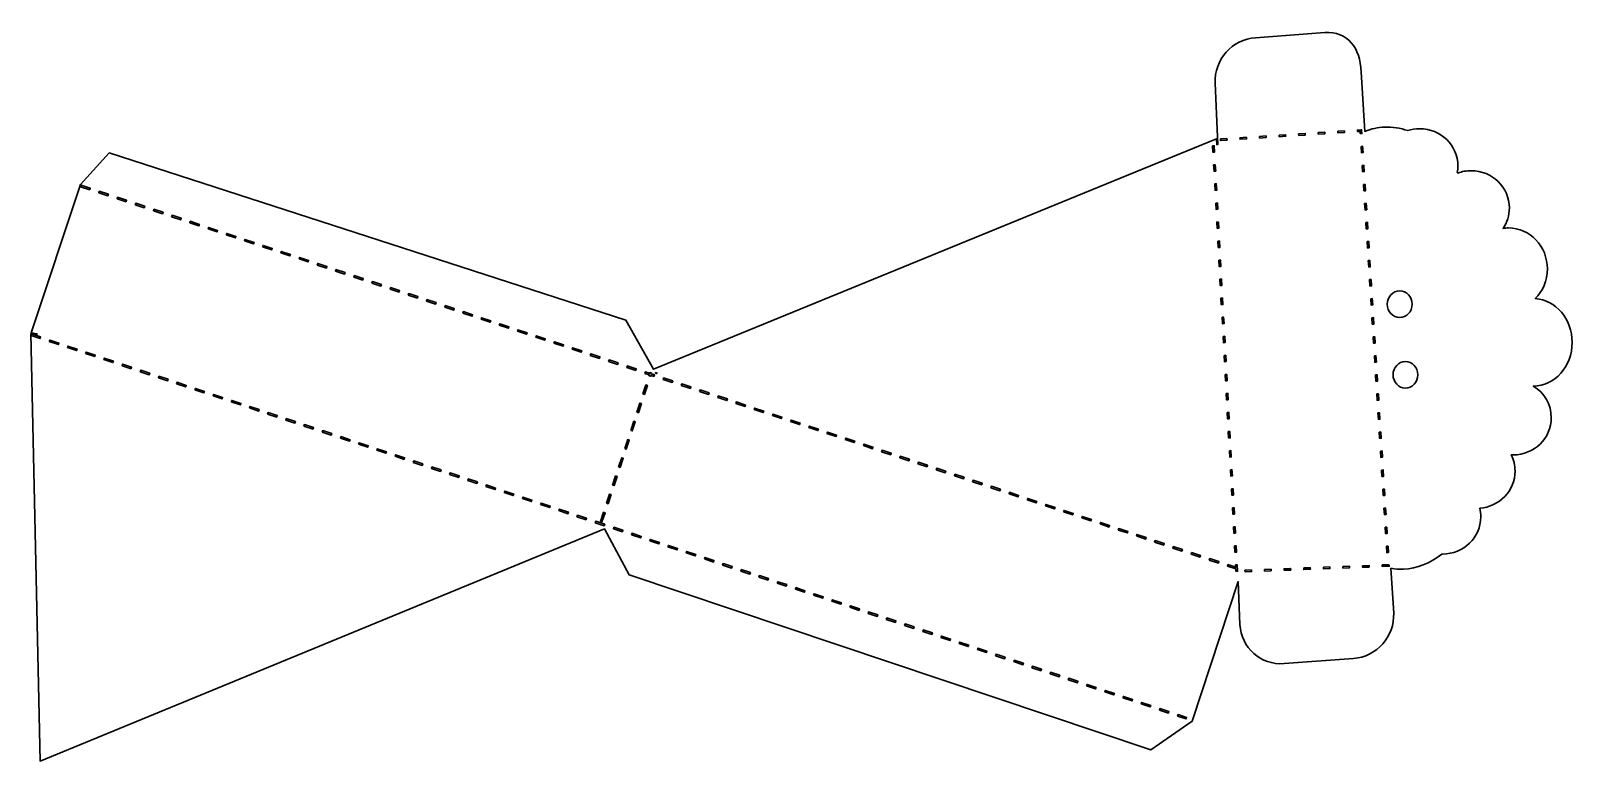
# Model space of a CAD drawing. Header units: centimetres. Extents: x -12.8 to 12.8, y -6 to 6.1.
import ezdxf

# ---------------------------------------------------------------- set-up
doc = ezdxf.new("R2010")
doc.units = ezdxf.units.CM
doc.header["$MEASUREMENT"] = 0
doc.layers.add('Layer 1', color=7, linetype='Continuous')

msp = doc.modelspace()

# ---------------------------------------------------------------- linework, layer by layer
at = {"layer": 'Layer 1', "color": 16, "lineweight": 30}
for points, knots in [([(-12.76186, 1.04619), (-12.76186, 1.04619), (-12.60807, -6.02893), (-12.60807, -6.02893), (-12.60807, -6.02893), (-12.60807, -6.02893), (-3.26414, -2.18586), (-3.26414, -2.18586), (-3.26414, -2.18586), (-3.26414, -2.18586), (-2.85486, -2.94323), (-2.85486, -2.94323), (-2.85486, -2.94323), (-2.85486, -2.94323), (5.78379, -5.84207), (5.78379, -5.84207), (5.78379, -5.84207), (5.78379, -5.84207), (6.47005, -5.36913), (6.47005, -5.36913), (6.47005, -5.36913), (6.47005, -5.36913), (7.22907, -3.05651), (7.22907, -3.05651), (7.22907, -3.05651), (7.22907, -3.05651), (7.26132, -3.76592), (7.26132, -3.76592), (7.26132, -3.76592), (7.27913, -4.15414), (7.60549, -4.44358), (7.99306, -4.41498), (7.99306, -4.41498), (7.99306, -4.41498), (9.13904, -4.33064), (9.13904, -4.33064), (9.13904, -4.33064), (9.52661, -4.30203), (9.82409, -3.96645), (9.80629, -3.57823), (9.80629, -3.57823), (9.80629, -3.57823), (9.76164, -2.83822), (9.76164, -2.83822), (9.76164, -2.83822), (9.82985, -2.84974), (9.8988, -2.85441), (9.96835, -2.85145), (9.96835, -2.85145), (10.19452, -2.84181), (10.4078, -2.75437), (10.60252, -2.60258), (10.60252, -2.60258), (10.60739, -2.60269), (10.6125, -2.60258), (10.6174, -2.60258), (10.6174, -2.60258), (10.96588, -2.60258), (11.24827, -2.32719), (11.24827, -1.98742), (11.24827, -1.98742), (11.24827, -1.93787), (11.24226, -1.88972), (11.23091, -1.84355), (11.23091, -1.84355), (11.5581, -1.82072), (11.8163, -1.55485), (11.8163, -1.23005), (11.8163, -1.23005), (11.8163, -1.13344), (11.79338, -1.0419), (11.75263, -0.96051), (11.75263, -0.96051), (11.76339, -0.96104), (11.77399, -0.96134), (11.78488, -0.96134), (11.78488, -0.96134), (12.13336, -0.96134), (12.41657, -0.68595), (12.41657, -0.34618), (12.41657, -0.34618), (12.41657, -0.12592), (12.29746, 0.0676), (12.11891, 0.17637), (12.11891, 0.17637), (12.47424, 0.17789), (12.76218, 0.50156), (12.76218, 0.90067), (12.76218, 0.90067), (12.76218, 1.2879), (12.49101, 1.60426), (12.15033, 1.62414), (12.15033, 1.62414), (12.27454, 1.74769), (12.35208, 1.92252), (12.35207, 2.1161), (12.35207, 2.1161), (12.35207, 2.49026), (12.06306, 2.79409), (11.70632, 2.79409), (11.70632, 2.79409), (11.67601, 2.79409), (11.64623, 2.79089), (11.61702, 2.78665), (11.61702, 2.78665), (11.68309, 2.88394), (11.72203, 3.00114), (11.72203, 3.12647), (11.72203, 3.12647), (11.72203, 3.46624), (11.43882, 3.74163), (11.09034, 3.74163), (11.09034, 3.74163), (11.01229, 3.74163), (10.93778, 3.72806), (10.86875, 3.70277), (10.86875, 3.70277), (10.86584, 3.70695), (10.86258, 3.71102), (10.85965, 3.71517), (10.85965, 3.71517), (10.86571, 3.74938), (10.86957, 3.78429), (10.86957, 3.82018), (10.86957, 3.82018), (10.86957, 4.15995), (10.58636, 4.43616), (10.23788, 4.43616), (10.23788, 4.43616), (10.16833, 4.43616), (10.10204, 4.42503), (10.03944, 4.40474), (10.03944, 4.40474), (9.91451, 4.44887), (9.78608, 4.469), (9.65579, 4.46344), (9.65579, 4.46344), (9.54316, 4.45864), (9.43397, 4.43406), (9.32837, 4.39233), (9.32837, 4.39233), (9.32837, 4.39233), (9.26884, 5.3779), (9.26884, 5.3779), (9.26884, 5.3779), (9.25103, 5.76612), (9.05118, 6.05556), (8.66361, 6.02696), (8.66361, 6.02696), (8.66361, 6.02696), (7.51846, 5.94262), (7.51846, 5.94262), (7.51846, 5.94262), (7.13089, 5.91401), (6.83258, 5.57843), (6.85039, 5.19021), (6.85039, 5.19021), (6.85039, 5.19021), (6.89669, 4.1757), (6.89669, 4.1757), (6.89669, 4.1757), (6.89669, 4.1757), (6.87767, 4.17487), (6.87767, 4.17487), (6.87767, 4.17487), (6.87767, 4.17487), (6.87354, 4.2683), (6.87354, 4.2683), (6.87354, 4.2683), (6.87354, 4.2683), (-2.45137, 0.45499), (-2.45137, 0.45499), (-2.45137, 0.45499), (-2.45137, 0.45499), (-2.90695, 1.26776), (-2.90695, 1.26776), (-2.90695, 1.26776), (-2.90695, 1.26776), (-11.46539, 4.03431), (-11.46539, 4.03431), (-11.46539, 4.03431), (-11.46539, 4.03431), (-11.93916, 3.51176), (-11.93916, 3.51176), (-11.93916, 3.51176), (-11.93916, 3.51176), (-12.75388, 1.05858), (-12.75388, 1.05858), (-12.75388, 1.05858), (-12.75388, 1.05858), (-12.66097, 1.0437), (-12.66097, 1.0437), (-12.66097, 1.0437), (-12.66354, 1.03412), (-12.66558, 1.02436), (-12.66676, 1.01476), (-12.66676, 1.01476), (-12.66676, 1.01476), (-12.76186, 1.04619), (-12.76186, 1.04619)], [0, 0, 0, 0, 0.01960784, 0.01960784, 0.01960784, 0.01960784, 0.03921569, 0.03921569, 0.03921569, 0.03921569, 0.05882353, 0.05882353, 0.05882353, 0.05882353, 0.07843137, 0.07843137, 0.07843137, 0.07843137, 0.09803922, 0.09803922, 0.09803922, 0.09803922, 0.11764706, 0.11764706, 0.11764706, 0.11764706, 0.1372549, 0.1372549, 0.1372549, 0.1372549, 0.15686275, 0.15686275, 0.15686275, 0.15686275, 0.17647059, 0.17647059, 0.17647059, 0.17647059, 0.19607843, 0.19607843, 0.19607843, 0.19607843, 0.21568627, 0.21568627, 0.21568627, 0.21568627, 0.23529412, 0.23529412, 0.23529412, 0.23529412, 0.25490196, 0.25490196, 0.25490196, 0.25490196, 0.2745098, 0.2745098, 0.2745098, 0.2745098, 0.29411765, 0.29411765, 0.29411765, 0.29411765, 0.31372549, 0.31372549, 0.31372549, 0.31372549, 0.33333333, 0.33333333, 0.33333333, 0.33333333, 0.35294118, 0.35294118, 0.35294118, 0.35294118, 0.37254902, 0.37254902, 0.37254902, 0.37254902, 0.39215686, 0.39215686, 0.39215686, 0.39215686, 0.41176471, 0.41176471, 0.41176471, 0.41176471, 0.43137255, 0.43137255, 0.43137255, 0.43137255, 0.45098039, 0.45098039, 0.45098039, 0.45098039, 0.47058824, 0.47058824, 0.47058824, 0.47058824, 0.49019608, 0.49019608, 0.49019608, 0.49019608, 0.50980392, 0.50980392, 0.50980392, 0.50980392, 0.52941176, 0.52941176, 0.52941176, 0.52941176, 0.54901961, 0.54901961, 0.54901961, 0.54901961, 0.56862745, 0.56862745, 0.56862745, 0.56862745, 0.58823529, 0.58823529, 0.58823529, 0.58823529, 0.60784314, 0.60784314, 0.60784314, 0.60784314, 0.62745098, 0.62745098, 0.62745098, 0.62745098, 0.64705882, 0.64705882, 0.64705882, 0.64705882, 0.66666667, 0.66666667, 0.66666667, 0.66666667, 0.68627451, 0.68627451, 0.68627451, 0.68627451, 0.70588235, 0.70588235, 0.70588235, 0.70588235, 0.7254902, 0.7254902, 0.7254902, 0.7254902, 0.74509804, 0.74509804, 0.74509804, 0.74509804, 0.76470588, 0.76470588, 0.76470588, 0.76470588, 0.78431373, 0.78431373, 0.78431373, 0.78431373, 0.80392157, 0.80392157, 0.80392157, 0.80392157, 0.82352941, 0.82352941, 0.82352941, 0.82352941, 0.84313725, 0.84313725, 0.84313725, 0.84313725, 0.8627451, 0.8627451, 0.8627451, 0.8627451, 0.88235294, 0.88235294, 0.88235294, 0.88235294, 0.90196078, 0.90196078, 0.90196078, 0.90196078, 0.92156863, 0.92156863, 0.92156863, 0.92156863, 0.94117647, 0.94117647, 0.94117647, 0.94117647, 0.96078431, 0.96078431, 0.96078431, 0.96078431, 1, 1, 1, 1]), ([(8.23283, 4.351), (8.23283, 4.351), (8.34114, 4.35761), (8.34114, 4.35761), (8.34114, 4.35761), (8.34114, 4.35761), (8.34279, 4.33198), (8.34279, 4.33198), (8.34279, 4.33198), (8.34279, 4.33198), (8.2353, 4.32454), (8.2353, 4.32454), (8.2353, 4.32454), (8.2353, 4.32454), (8.23282, 4.351), (8.23282, 4.351), (8.23282, 4.351), (8.23282, 4.351), (8.23283, 4.351), (8.23283, 4.351)], [0, 0, 0, 0, 0.16666667, 0.16666667, 0.16666667, 0.16666667, 0.33333333, 0.33333333, 0.33333333, 0.33333333, 0.5, 0.5, 0.5, 0.5, 0.66666667, 0.66666667, 0.66666667, 0.66666667, 1, 1, 1, 1]), ([(8.55694, 4.37167), (8.55694, 4.37167), (8.66525, 4.37911), (8.66525, 4.37911), (8.66525, 4.37911), (8.66525, 4.37911), (8.6669, 4.35265), (8.6669, 4.35265), (8.6669, 4.35265), (8.6669, 4.35265), (8.55859, 4.34604), (8.55859, 4.34604), (8.55859, 4.34604), (8.55859, 4.34604), (8.55694, 4.37167), (8.55694, 4.37167)], [0, 0, 0, 0, 0.2, 0.2, 0.2, 0.2, 0.4, 0.4, 0.4, 0.4, 0.6, 0.6, 0.6, 0.6, 1, 1, 1, 1]), ([(8.88105, 4.39317), (8.88105, 4.39317), (8.98936, 4.39978), (8.98936, 4.39978), (8.98936, 4.39978), (8.98936, 4.39978), (8.99101, 4.37332), (8.99101, 4.37332), (8.99101, 4.37332), (8.99101, 4.37332), (8.8827, 4.36671), (8.8827, 4.36671), (8.8827, 4.36671), (8.8827, 4.36671), (8.88105, 4.39317), (8.88105, 4.39317)], [0, 0, 0, 0, 0.2, 0.2, 0.2, 0.2, 0.4, 0.4, 0.4, 0.4, 0.6, 0.6, 0.6, 0.6, 1, 1, 1, 1]), ([(9.20517, 4.41384), (9.20517, 4.41384), (9.26222, 4.41715), (9.26222, 4.41715), (9.26222, 4.41715), (9.26222, 4.41715), (9.27545, 4.41798), (9.27545, 4.41798), (9.27545, 4.41798), (9.27545, 4.41798), (9.27628, 4.40475), (9.27628, 4.40475), (9.27628, 4.40475), (9.27628, 4.40475), (9.28041, 4.35597), (9.28041, 4.35597), (9.28041, 4.35597), (9.28041, 4.35597), (9.25312, 4.35432), (9.25312, 4.35432), (9.25312, 4.35432), (9.25312, 4.35432), (9.24981, 4.3907), (9.24981, 4.3907), (9.24981, 4.3907), (9.24981, 4.3907), (9.20764, 4.38739), (9.20764, 4.38739), (9.20764, 4.38739), (9.20764, 4.38739), (9.20516, 4.41385), (9.20516, 4.41385), (9.20516, 4.41385), (9.20516, 4.41385), (9.20517, 4.41384), (9.20517, 4.41384)], [0, 0, 0, 0, 0.1, 0.1, 0.1, 0.1, 0.2, 0.2, 0.2, 0.2, 0.3, 0.3, 0.3, 0.3, 0.4, 0.4, 0.4, 0.4, 0.5, 0.5, 0.5, 0.5, 0.6, 0.6, 0.6, 0.6, 0.7, 0.7, 0.7, 0.7, 0.8, 0.8, 0.8, 0.8, 1, 1, 1, 1]), ([(6.80821, 4.15257), (6.80821, 4.15257), (6.8355, 4.15422), (6.8355, 4.15422), (6.8355, 4.15422), (6.8355, 4.15422), (6.84046, 4.04839), (6.84046, 4.04839), (6.84046, 4.04839), (6.84046, 4.04839), (6.814, 4.04756), (6.814, 4.04756), (6.814, 4.04756), (6.814, 4.04756), (6.80821, 4.15257), (6.80821, 4.15257)], [0, 0, 0, 0, 0.2, 0.2, 0.2, 0.2, 0.4, 0.4, 0.4, 0.4, 0.6, 0.6, 0.6, 0.6, 1, 1, 1, 1]), ([(6.93637, 4.26667), (6.93637, 4.26667), (7.04468, 4.27328), (7.04468, 4.27328), (7.04468, 4.27328), (7.04468, 4.27328), (7.04633, 4.24765), (7.04633, 4.24765), (7.04633, 4.24765), (7.04633, 4.24765), (6.93802, 4.24021), (6.93802, 4.24021), (6.93802, 4.24021), (6.93802, 4.24021), (6.93637, 4.26667), (6.93637, 4.26667)], [0, 0, 0, 0, 0.2, 0.2, 0.2, 0.2, 0.4, 0.4, 0.4, 0.4, 0.6, 0.6, 0.6, 0.6, 1, 1, 1, 1]), ([(7.26131, 4.28734), (7.26131, 4.28734), (7.3688, 4.29561), (7.3688, 4.29561), (7.3688, 4.29561), (7.3688, 4.29561), (7.37045, 4.26832), (7.37045, 4.26832), (7.37045, 4.26832), (7.37045, 4.26832), (7.26296, 4.26171), (7.26296, 4.26171), (7.26296, 4.26171), (7.26296, 4.26171), (7.26131, 4.28734), (7.26131, 4.28734)], [0, 0, 0, 0, 0.2, 0.2, 0.2, 0.2, 0.4, 0.4, 0.4, 0.4, 0.6, 0.6, 0.6, 0.6, 1, 1, 1, 1]), ([(7.5846, 4.30883), (7.5846, 4.30883), (7.69209, 4.31627), (7.69209, 4.31627), (7.69209, 4.31627), (7.69209, 4.31627), (7.69457, 4.28981), (7.69457, 4.28981), (7.69457, 4.28981), (7.69457, 4.28981), (7.58626, 4.28237), (7.58626, 4.28237), (7.58626, 4.28237), (7.58626, 4.28237), (7.58461, 4.30883), (7.58461, 4.30883), (7.58461, 4.30883), (7.58461, 4.30883), (7.5846, 4.30883), (7.5846, 4.30883)], [0, 0, 0, 0, 0.16666667, 0.16666667, 0.16666667, 0.16666667, 0.33333333, 0.33333333, 0.33333333, 0.33333333, 0.5, 0.5, 0.5, 0.5, 0.66666667, 0.66666667, 0.66666667, 0.66666667, 1, 1, 1, 1]), ([(7.90871, 4.33033), (7.90871, 4.33033), (8.01702, 4.33694), (8.01702, 4.33694), (8.01702, 4.33694), (8.01702, 4.33694), (8.01867, 4.31131), (8.01867, 4.31131), (8.01867, 4.31131), (8.01867, 4.31131), (7.91036, 4.30387), (7.91036, 4.30387), (7.91036, 4.30387), (7.91036, 4.30387), (7.90871, 4.33033), (7.90871, 4.33033)], [0, 0, 0, 0, 0.2, 0.2, 0.2, 0.2, 0.4, 0.4, 0.4, 0.4, 0.6, 0.6, 0.6, 0.6, 1, 1, 1, 1]), ([(9.26553, 4.1443), (9.26553, 4.1443), (9.29282, 4.14595), (9.29282, 4.14595), (9.29282, 4.14595), (9.29282, 4.14595), (9.29943, 4.04012), (9.29943, 4.04012), (9.29943, 4.04012), (9.29943, 4.04012), (9.27214, 4.03847), (9.27214, 4.03847), (9.27214, 4.03847), (9.27214, 4.03847), (9.26553, 4.1443), (9.26553, 4.1443)], [0, 0, 0, 0, 0.2, 0.2, 0.2, 0.2, 0.4, 0.4, 0.4, 0.4, 0.6, 0.6, 0.6, 0.6, 1, 1, 1, 1]), ([(6.82475, 3.83755), (6.82475, 3.83755), (6.85286, 3.83838), (6.85286, 3.83838), (6.85286, 3.83838), (6.85286, 3.83838), (6.85865, 3.7342), (6.85865, 3.7342), (6.85865, 3.7342), (6.85865, 3.7342), (6.83136, 3.73255), (6.83136, 3.73255), (6.83136, 3.73255), (6.83136, 3.73255), (6.82475, 3.83756), (6.82475, 3.83756), (6.82475, 3.83756), (6.82475, 3.83756), (6.82475, 3.83755), (6.82475, 3.83755)], [0, 0, 0, 0, 0.16666667, 0.16666667, 0.16666667, 0.16666667, 0.33333333, 0.33333333, 0.33333333, 0.33333333, 0.5, 0.5, 0.5, 0.5, 0.66666667, 0.66666667, 0.66666667, 0.66666667, 1, 1, 1, 1]), ([(9.2862, 3.82845), (9.2862, 3.82845), (9.31349, 3.8301), (9.31349, 3.8301), (9.31349, 3.8301), (9.31349, 3.8301), (9.31928, 3.72592), (9.31928, 3.72592), (9.31928, 3.72592), (9.31928, 3.72592), (9.29282, 3.72427), (9.29282, 3.72427), (9.29282, 3.72427), (9.29282, 3.72427), (9.2862, 3.82845), (9.2862, 3.82845)], [0, 0, 0, 0, 0.2, 0.2, 0.2, 0.2, 0.4, 0.4, 0.4, 0.4, 0.6, 0.6, 0.6, 0.6, 1, 1, 1, 1]), ([(-11.93752, 3.47622), (-11.93752, 3.47622), (-11.92925, 3.50185), (-11.92925, 3.50185), (-11.92925, 3.50185), (-11.92925, 3.50185), (-11.77877, 3.45141), (-11.77877, 3.45141), (-11.77877, 3.45141), (-11.77877, 3.45141), (-11.78704, 3.42661), (-11.78704, 3.42661), (-11.78704, 3.42661), (-11.78704, 3.42661), (-11.93752, 3.47622), (-11.93752, 3.47622)], [0, 0, 0, 0, 0.2, 0.2, 0.2, 0.2, 0.4, 0.4, 0.4, 0.4, 0.6, 0.6, 0.6, 0.6, 1, 1, 1, 1]), ([(-11.63656, 3.37701), (-11.63656, 3.37701), (-11.62829, 3.40181), (-11.62829, 3.40181), (-11.62829, 3.40181), (-11.62829, 3.40181), (-11.47698, 3.3522), (-11.47698, 3.3522), (-11.47698, 3.3522), (-11.47698, 3.3522), (-11.48525, 3.3274), (-11.48525, 3.3274), (-11.48525, 3.3274), (-11.48525, 3.3274), (-11.63656, 3.37701), (-11.63656, 3.37701)], [0, 0, 0, 0, 0.2, 0.2, 0.2, 0.2, 0.4, 0.4, 0.4, 0.4, 0.6, 0.6, 0.6, 0.6, 1, 1, 1, 1]), ([(6.84211, 3.5217), (6.84211, 3.5217), (6.8694, 3.52418), (6.8694, 3.52418), (6.8694, 3.52418), (6.8694, 3.52418), (6.87519, 3.41835), (6.87519, 3.41835), (6.87519, 3.41835), (6.87519, 3.41835), (6.8479, 3.4167), (6.8479, 3.4167), (6.8479, 3.4167), (6.8479, 3.4167), (6.84211, 3.52171), (6.84211, 3.52171), (6.84211, 3.52171), (6.84211, 3.52171), (6.84211, 3.5217), (6.84211, 3.5217)], [0, 0, 0, 0, 0.16666667, 0.16666667, 0.16666667, 0.16666667, 0.33333333, 0.33333333, 0.33333333, 0.33333333, 0.5, 0.5, 0.5, 0.5, 0.66666667, 0.66666667, 0.66666667, 0.66666667, 1, 1, 1, 1]), ([(9.30604, 3.51343), (9.30604, 3.51343), (9.33333, 3.51508), (9.33333, 3.51508), (9.33333, 3.51508), (9.33333, 3.51508), (9.33994, 3.41007), (9.33994, 3.41007), (9.33994, 3.41007), (9.33994, 3.41007), (9.31265, 3.40842), (9.31265, 3.40842), (9.31265, 3.40842), (9.31265, 3.40842), (9.30604, 3.51343), (9.30604, 3.51343)], [0, 0, 0, 0, 0.2, 0.2, 0.2, 0.2, 0.4, 0.4, 0.4, 0.4, 0.6, 0.6, 0.6, 0.6, 1, 1, 1, 1]), ([(-11.33477, 3.27696), (-11.33477, 3.27696), (-11.3265, 3.30259), (-11.3265, 3.30259), (-11.3265, 3.30259), (-11.3265, 3.30259), (-11.17602, 3.25215), (-11.17602, 3.25215), (-11.17602, 3.25215), (-11.17602, 3.25215), (-11.18429, 3.22735), (-11.18429, 3.22735), (-11.18429, 3.22735), (-11.18429, 3.22735), (-11.33477, 3.27696), (-11.33477, 3.27696)], [0, 0, 0, 0, 0.2, 0.2, 0.2, 0.2, 0.4, 0.4, 0.4, 0.4, 0.6, 0.6, 0.6, 0.6, 1, 1, 1, 1]), ([(-11.03298, 3.17774), (-11.03298, 3.17774), (-11.02471, 3.20254), (-11.02471, 3.20254), (-11.02471, 3.20254), (-11.02471, 3.20254), (-10.87423, 3.15293), (-10.87423, 3.15293), (-10.87423, 3.15293), (-10.87423, 3.15293), (-10.8825, 3.1273), (-10.8825, 3.1273), (-10.8825, 3.1273), (-10.8825, 3.1273), (-11.03298, 3.17774), (-11.03298, 3.17774)], [0, 0, 0, 0, 0.2, 0.2, 0.2, 0.2, 0.4, 0.4, 0.4, 0.4, 0.6, 0.6, 0.6, 0.6, 1, 1, 1, 1]), ([(-10.73201, 3.0777), (-10.73201, 3.0777), (-10.72374, 3.10333), (-10.72374, 3.10333), (-10.72374, 3.10333), (-10.72374, 3.10333), (-10.57243, 3.05289), (-10.57243, 3.05289), (-10.57243, 3.05289), (-10.57243, 3.05289), (-10.58153, 3.02809), (-10.58153, 3.02809), (-10.58153, 3.02809), (-10.58153, 3.02809), (-10.73201, 3.0777), (-10.73201, 3.0777)], [0, 0, 0, 0, 0.2, 0.2, 0.2, 0.2, 0.4, 0.4, 0.4, 0.4, 0.6, 0.6, 0.6, 0.6, 1, 1, 1, 1]), ([(6.8603, 3.20668), (6.8603, 3.20668), (6.88676, 3.20833), (6.88676, 3.20833), (6.88676, 3.20833), (6.88676, 3.20833), (6.89255, 3.10332), (6.89255, 3.10332), (6.89255, 3.10332), (6.89255, 3.10332), (6.86526, 3.10167), (6.86526, 3.10167), (6.86526, 3.10167), (6.86526, 3.10167), (6.8603, 3.20668), (6.8603, 3.20668)], [0, 0, 0, 0, 0.2, 0.2, 0.2, 0.2, 0.4, 0.4, 0.4, 0.4, 0.6, 0.6, 0.6, 0.6, 1, 1, 1, 1]), ([(9.32589, 3.19841), (9.32589, 3.19841), (9.35235, 3.20006), (9.35235, 3.20006), (9.35235, 3.20006), (9.35235, 3.20006), (9.35979, 3.09505), (9.35979, 3.09505), (9.35979, 3.09505), (9.35979, 3.09505), (9.33333, 3.0934), (9.33333, 3.0934), (9.33333, 3.0934), (9.33333, 3.0934), (9.32589, 3.19841), (9.32589, 3.19841)], [0, 0, 0, 0, 0.2, 0.2, 0.2, 0.2, 0.4, 0.4, 0.4, 0.4, 0.6, 0.6, 0.6, 0.6, 1, 1, 1, 1]), ([(-10.43022, 2.97848), (-10.43022, 2.97848), (-10.42195, 3.00328), (-10.42195, 3.00328), (-10.42195, 3.00328), (-10.42195, 3.00328), (-10.27147, 2.95367), (-10.27147, 2.95367), (-10.27147, 2.95367), (-10.27147, 2.95367), (-10.27974, 2.92804), (-10.27974, 2.92804), (-10.27974, 2.92804), (-10.27974, 2.92804), (-10.43022, 2.97848), (-10.43022, 2.97848)], [0, 0, 0, 0, 0.2, 0.2, 0.2, 0.2, 0.4, 0.4, 0.4, 0.4, 0.6, 0.6, 0.6, 0.6, 1, 1, 1, 1]), ([(-10.12926, 2.87843), (-10.12926, 2.87843), (-10.12099, 2.90406), (-10.12099, 2.90406), (-10.12099, 2.90406), (-10.12099, 2.90406), (-9.96968, 2.85362), (-9.96968, 2.85362), (-9.96968, 2.85362), (-9.96968, 2.85362), (-9.97795, 2.82882), (-9.97795, 2.82882), (-9.97795, 2.82882), (-9.97795, 2.82882), (-10.12926, 2.87843), (-10.12926, 2.87843)], [0, 0, 0, 0, 0.2, 0.2, 0.2, 0.2, 0.4, 0.4, 0.4, 0.4, 0.6, 0.6, 0.6, 0.6, 1, 1, 1, 1]), ([(6.87766, 2.89166), (6.87766, 2.89166), (6.90495, 2.89249), (6.90495, 2.89249), (6.90495, 2.89249), (6.90495, 2.89249), (6.90991, 2.78831), (6.90991, 2.78831), (6.90991, 2.78831), (6.90991, 2.78831), (6.88345, 2.78666), (6.88345, 2.78666), (6.88345, 2.78666), (6.88345, 2.78666), (6.87766, 2.89167), (6.87766, 2.89167), (6.87766, 2.89167), (6.87766, 2.89167), (6.87766, 2.89166), (6.87766, 2.89166)], [0, 0, 0, 0, 0.16666667, 0.16666667, 0.16666667, 0.16666667, 0.33333333, 0.33333333, 0.33333333, 0.33333333, 0.5, 0.5, 0.5, 0.5, 0.66666667, 0.66666667, 0.66666667, 0.66666667, 1, 1, 1, 1]), ([(9.34573, 2.88339), (9.34573, 2.88339), (9.37302, 2.88504), (9.37302, 2.88504), (9.37302, 2.88504), (9.37302, 2.88504), (9.38046, 2.78003), (9.38046, 2.78003), (9.38046, 2.78003), (9.38046, 2.78003), (9.35235, 2.77838), (9.35235, 2.77838), (9.35235, 2.77838), (9.35235, 2.77838), (9.34573, 2.88339), (9.34573, 2.88339)], [0, 0, 0, 0, 0.2, 0.2, 0.2, 0.2, 0.4, 0.4, 0.4, 0.4, 0.6, 0.6, 0.6, 0.6, 1, 1, 1, 1]), ([(-9.82747, 2.77921), (-9.82747, 2.77921), (-9.8192, 2.80401), (-9.8192, 2.80401), (-9.8192, 2.80401), (-9.8192, 2.80401), (-9.66872, 2.7544), (-9.66872, 2.7544), (-9.66872, 2.7544), (-9.66872, 2.7544), (-9.67699, 2.72877), (-9.67699, 2.72877), (-9.67699, 2.72877), (-9.67699, 2.72877), (-9.82747, 2.77921), (-9.82747, 2.77921)], [0, 0, 0, 0, 0.2, 0.2, 0.2, 0.2, 0.4, 0.4, 0.4, 0.4, 0.6, 0.6, 0.6, 0.6, 1, 1, 1, 1]), ([(-9.52568, 2.67917), (-9.52568, 2.67917), (-9.51741, 2.70397), (-9.51741, 2.70397), (-9.51741, 2.70397), (-9.51741, 2.70397), (-9.36693, 2.65436), (-9.36693, 2.65436), (-9.36693, 2.65436), (-9.36693, 2.65436), (-9.3752, 2.62956), (-9.3752, 2.62956), (-9.3752, 2.62956), (-9.3752, 2.62956), (-9.52568, 2.67917), (-9.52568, 2.67917)], [0, 0, 0, 0, 0.2, 0.2, 0.2, 0.2, 0.4, 0.4, 0.4, 0.4, 0.6, 0.6, 0.6, 0.6, 1, 1, 1, 1]), ([(-9.22471, 2.57995), (-9.22471, 2.57995), (-9.21644, 2.60475), (-9.21644, 2.60475), (-9.21644, 2.60475), (-9.21644, 2.60475), (-9.06596, 2.55514), (-9.06596, 2.55514), (-9.06596, 2.55514), (-9.06596, 2.55514), (-9.07423, 2.52951), (-9.07423, 2.52951), (-9.07423, 2.52951), (-9.07423, 2.52951), (-9.22471, 2.57995), (-9.22471, 2.57995)], [0, 0, 0, 0, 0.2, 0.2, 0.2, 0.2, 0.4, 0.4, 0.4, 0.4, 0.6, 0.6, 0.6, 0.6, 1, 1, 1, 1]), ([(6.8942, 2.57664), (6.8942, 2.57664), (6.92149, 2.57829), (6.92149, 2.57829), (6.92149, 2.57829), (6.92149, 2.57829), (6.9281, 2.47246), (6.9281, 2.47246), (6.9281, 2.47246), (6.9281, 2.47246), (6.89999, 2.47163), (6.89999, 2.47163), (6.89999, 2.47163), (6.89999, 2.47163), (6.8942, 2.57664), (6.8942, 2.57664)], [0, 0, 0, 0, 0.2, 0.2, 0.2, 0.2, 0.4, 0.4, 0.4, 0.4, 0.6, 0.6, 0.6, 0.6, 1, 1, 1, 1]), ([(9.3664, 2.56837), (9.3664, 2.56837), (9.39286, 2.57002), (9.39286, 2.57002), (9.39286, 2.57002), (9.39286, 2.57002), (9.39947, 2.46501), (9.39947, 2.46501), (9.39947, 2.46501), (9.39947, 2.46501), (9.37218, 2.46336), (9.37218, 2.46336), (9.37218, 2.46336), (9.37218, 2.46336), (9.3664, 2.56837), (9.3664, 2.56837)], [0, 0, 0, 0, 0.2, 0.2, 0.2, 0.2, 0.4, 0.4, 0.4, 0.4, 0.6, 0.6, 0.6, 0.6, 1, 1, 1, 1]), ([(-8.92292, 2.4799), (-8.92292, 2.4799), (-8.91465, 2.5047), (-8.91465, 2.5047), (-8.91465, 2.5047), (-8.91465, 2.5047), (-8.76417, 2.45509), (-8.76417, 2.45509), (-8.76417, 2.45509), (-8.76417, 2.45509), (-8.77244, 2.43029), (-8.77244, 2.43029), (-8.77244, 2.43029), (-8.77244, 2.43029), (-8.92292, 2.4799), (-8.92292, 2.4799)], [0, 0, 0, 0, 0.2, 0.2, 0.2, 0.2, 0.4, 0.4, 0.4, 0.4, 0.6, 0.6, 0.6, 0.6, 1, 1, 1, 1]), ([(-8.62196, 2.38068), (-8.62196, 2.38068), (-8.61369, 2.40548), (-8.61369, 2.40548), (-8.61369, 2.40548), (-8.61369, 2.40548), (-8.46238, 2.35587), (-8.46238, 2.35587), (-8.46238, 2.35587), (-8.46238, 2.35587), (-8.47065, 2.33024), (-8.47065, 2.33024), (-8.47065, 2.33024), (-8.47065, 2.33024), (-8.62196, 2.38068), (-8.62196, 2.38068)], [0, 0, 0, 0, 0.2, 0.2, 0.2, 0.2, 0.4, 0.4, 0.4, 0.4, 0.6, 0.6, 0.6, 0.6, 1, 1, 1, 1]), ([(-8.32017, 2.28064), (-8.32017, 2.28064), (-8.3119, 2.30544), (-8.3119, 2.30544), (-8.3119, 2.30544), (-8.3119, 2.30544), (-8.16142, 2.25583), (-8.16142, 2.25583), (-8.16142, 2.25583), (-8.16142, 2.25583), (-8.16969, 2.23103), (-8.16969, 2.23103), (-8.16969, 2.23103), (-8.16969, 2.23103), (-8.32017, 2.28064), (-8.32017, 2.28064)], [0, 0, 0, 0, 0.2, 0.2, 0.2, 0.2, 0.4, 0.4, 0.4, 0.4, 0.6, 0.6, 0.6, 0.6, 1, 1, 1, 1]), ([(-8.01838, 2.18059), (-8.01838, 2.18059), (-8.01011, 2.20622), (-8.01011, 2.20622), (-8.01011, 2.20622), (-8.01011, 2.20622), (-7.85963, 2.15661), (-7.85963, 2.15661), (-7.85963, 2.15661), (-7.85963, 2.15661), (-7.8679, 2.13098), (-7.8679, 2.13098), (-7.8679, 2.13098), (-7.8679, 2.13098), (-8.01838, 2.18059), (-8.01838, 2.18059)], [0, 0, 0, 0, 0.2, 0.2, 0.2, 0.2, 0.4, 0.4, 0.4, 0.4, 0.6, 0.6, 0.6, 0.6, 1, 1, 1, 1]), ([(-7.71742, 2.08137), (-7.71742, 2.08137), (-7.70915, 2.10617), (-7.70915, 2.10617), (-7.70915, 2.10617), (-7.70915, 2.10617), (-7.55867, 2.05656), (-7.55867, 2.05656), (-7.55867, 2.05656), (-7.55867, 2.05656), (-7.56694, 2.03176), (-7.56694, 2.03176), (-7.56694, 2.03176), (-7.56694, 2.03176), (-7.71742, 2.08137), (-7.71742, 2.08137)], [0, 0, 0, 0, 0.2, 0.2, 0.2, 0.2, 0.4, 0.4, 0.4, 0.4, 0.6, 0.6, 0.6, 0.6, 1, 1, 1, 1]), ([(6.91156, 2.26162), (6.91156, 2.26162), (6.93885, 2.26245), (6.93885, 2.26245), (6.93885, 2.26245), (6.93885, 2.26245), (6.94464, 2.15744), (6.94464, 2.15744), (6.94464, 2.15744), (6.94464, 2.15744), (6.91735, 2.15579), (6.91735, 2.15579), (6.91735, 2.15579), (6.91735, 2.15579), (6.91156, 2.26162), (6.91156, 2.26162)], [0, 0, 0, 0, 0.2, 0.2, 0.2, 0.2, 0.4, 0.4, 0.4, 0.4, 0.6, 0.6, 0.6, 0.6, 1, 1, 1, 1]), ([(9.38624, 2.25335), (9.38624, 2.25335), (9.41353, 2.255), (9.41353, 2.255), (9.41353, 2.255), (9.41353, 2.255), (9.41932, 2.14917), (9.41932, 2.14917), (9.41932, 2.14917), (9.41932, 2.14917), (9.39286, 2.14834), (9.39286, 2.14834), (9.39286, 2.14834), (9.39286, 2.14834), (9.38625, 2.25335), (9.38625, 2.25335), (9.38625, 2.25335), (9.38625, 2.25335), (9.38624, 2.25335), (9.38624, 2.25335)], [0, 0, 0, 0, 0.16666667, 0.16666667, 0.16666667, 0.16666667, 0.33333333, 0.33333333, 0.33333333, 0.33333333, 0.5, 0.5, 0.5, 0.5, 0.66666667, 0.66666667, 0.66666667, 0.66666667, 1, 1, 1, 1]), ([(-7.41562, 1.98133), (-7.41562, 1.98133), (-7.40735, 2.00696), (-7.40735, 2.00696), (-7.40735, 2.00696), (-7.40735, 2.00696), (-7.25687, 1.95735), (-7.25687, 1.95735), (-7.25687, 1.95735), (-7.25687, 1.95735), (-7.26514, 1.93172), (-7.26514, 1.93172), (-7.26514, 1.93172), (-7.26514, 1.93172), (-7.41562, 1.98133), (-7.41562, 1.98133)], [0, 0, 0, 0, 0.2, 0.2, 0.2, 0.2, 0.4, 0.4, 0.4, 0.4, 0.6, 0.6, 0.6, 0.6, 1, 1, 1, 1]), ([(-7.11466, 1.88211), (-7.11466, 1.88211), (-7.10639, 1.90691), (-7.10639, 1.90691), (-7.10639, 1.90691), (-7.10639, 1.90691), (-6.95508, 1.8573), (-6.95508, 1.8573), (-6.95508, 1.8573), (-6.95508, 1.8573), (-6.96335, 1.8325), (-6.96335, 1.8325), (-6.96335, 1.8325), (-6.96335, 1.8325), (-7.11466, 1.88211), (-7.11466, 1.88211)], [0, 0, 0, 0, 0.2, 0.2, 0.2, 0.2, 0.4, 0.4, 0.4, 0.4, 0.6, 0.6, 0.6, 0.6, 1, 1, 1, 1]), ([(-6.81287, 1.78206), (-6.81287, 1.78206), (-6.8046, 1.80769), (-6.8046, 1.80769), (-6.8046, 1.80769), (-6.8046, 1.80769), (-6.65412, 1.75725), (-6.65412, 1.75725), (-6.65412, 1.75725), (-6.65412, 1.75725), (-6.66239, 1.73245), (-6.66239, 1.73245), (-6.66239, 1.73245), (-6.66239, 1.73245), (-6.81287, 1.78206), (-6.81287, 1.78206)], [0, 0, 0, 0, 0.2, 0.2, 0.2, 0.2, 0.4, 0.4, 0.4, 0.4, 0.6, 0.6, 0.6, 0.6, 1, 1, 1, 1]), ([(6.92975, 1.94577), (6.92975, 1.94577), (6.95621, 1.94742), (6.95621, 1.94742), (6.95621, 1.94742), (6.95621, 1.94742), (6.962, 1.84241), (6.962, 1.84241), (6.962, 1.84241), (6.962, 1.84241), (6.93471, 1.84076), (6.93471, 1.84076), (6.93471, 1.84076), (6.93471, 1.84076), (6.92975, 1.94577), (6.92975, 1.94577)], [0, 0, 0, 0, 0.2, 0.2, 0.2, 0.2, 0.4, 0.4, 0.4, 0.4, 0.6, 0.6, 0.6, 0.6, 1, 1, 1, 1]), ([(9.40609, 1.93833), (9.40609, 1.93833), (9.43338, 1.93998), (9.43338, 1.93998), (9.43338, 1.93998), (9.43338, 1.93998), (9.43999, 1.83497), (9.43999, 1.83497), (9.43999, 1.83497), (9.43999, 1.83497), (9.4127, 1.83332), (9.4127, 1.83332), (9.4127, 1.83332), (9.4127, 1.83332), (9.40609, 1.93833), (9.40609, 1.93833)], [0, 0, 0, 0, 0.2, 0.2, 0.2, 0.2, 0.4, 0.4, 0.4, 0.4, 0.6, 0.6, 0.6, 0.6, 1, 1, 1, 1]), ([(-6.51191, 1.68285), (-6.51191, 1.68285), (-6.50281, 1.70765), (-6.50281, 1.70765), (-6.50281, 1.70765), (-6.50281, 1.70765), (-6.35233, 1.65804), (-6.35233, 1.65804), (-6.35233, 1.65804), (-6.35233, 1.65804), (-6.3606, 1.63324), (-6.3606, 1.63324), (-6.3606, 1.63324), (-6.3606, 1.63324), (-6.51191, 1.68285), (-6.51191, 1.68285)], [0, 0, 0, 0, 0.2, 0.2, 0.2, 0.2, 0.4, 0.4, 0.4, 0.4, 0.6, 0.6, 0.6, 0.6, 1, 1, 1, 1]), ([(-6.21012, 1.5828), (-6.21012, 1.5828), (-6.20185, 1.60843), (-6.20185, 1.60843), (-6.20185, 1.60843), (-6.20185, 1.60843), (-6.05137, 1.55799), (-6.05137, 1.55799), (-6.05137, 1.55799), (-6.05137, 1.55799), (-6.05964, 1.53319), (-6.05964, 1.53319), (-6.05964, 1.53319), (-6.05964, 1.53319), (-6.21012, 1.5828), (-6.21012, 1.5828)], [0, 0, 0, 0, 0.2, 0.2, 0.2, 0.2, 0.4, 0.4, 0.4, 0.4, 0.6, 0.6, 0.6, 0.6, 1, 1, 1, 1]), ([(6.94629, 1.63076), (6.94629, 1.63076), (6.97358, 1.63241), (6.97358, 1.63241), (6.97358, 1.63241), (6.97358, 1.63241), (6.97937, 1.52658), (6.97937, 1.52658), (6.97937, 1.52658), (6.97937, 1.52658), (6.95208, 1.52575), (6.95208, 1.52575), (6.95208, 1.52575), (6.95208, 1.52575), (6.94629, 1.63076), (6.94629, 1.63076)], [0, 0, 0, 0, 0.2, 0.2, 0.2, 0.2, 0.4, 0.4, 0.4, 0.4, 0.6, 0.6, 0.6, 0.6, 1, 1, 1, 1]), ([(9.42593, 1.62331), (9.42593, 1.62331), (9.45239, 1.62496), (9.45239, 1.62496), (9.45239, 1.62496), (9.45239, 1.62496), (9.45983, 1.51995), (9.45983, 1.51995), (9.45983, 1.51995), (9.45983, 1.51995), (9.43337, 1.5183), (9.43337, 1.5183), (9.43337, 1.5183), (9.43337, 1.5183), (9.42593, 1.62331), (9.42593, 1.62331)], [0, 0, 0, 0, 0.2, 0.2, 0.2, 0.2, 0.4, 0.4, 0.4, 0.4, 0.6, 0.6, 0.6, 0.6, 1, 1, 1, 1]), ([(9.70126, 1.53236), (9.70126, 1.65433), (9.79388, 1.75312), (9.90714, 1.75312), (9.90714, 1.75312), (10.0204, 1.75312), (10.11219, 1.65433), (10.11219, 1.53236), (10.11219, 1.53236), (10.11219, 1.41039), (10.02039, 1.31077), (9.90714, 1.31077), (9.90714, 1.31077), (9.79388, 1.31077), (9.70126, 1.41039), (9.70126, 1.53236)], [0, 0, 0, 0, 0.2, 0.2, 0.2, 0.2, 0.4, 0.4, 0.4, 0.4, 0.6, 0.6, 0.6, 0.6, 1, 1, 1, 1]), ([(-5.90833, 1.48358), (-5.90833, 1.48358), (-5.90006, 1.50838), (-5.90006, 1.50838), (-5.90006, 1.50838), (-5.90006, 1.50838), (-5.74958, 1.45877), (-5.74958, 1.45877), (-5.74958, 1.45877), (-5.74958, 1.45877), (-5.75785, 1.43314), (-5.75785, 1.43314), (-5.75785, 1.43314), (-5.75785, 1.43314), (-5.90833, 1.48358), (-5.90833, 1.48358)], [0, 0, 0, 0, 0.2, 0.2, 0.2, 0.2, 0.4, 0.4, 0.4, 0.4, 0.6, 0.6, 0.6, 0.6, 1, 1, 1, 1]), ([(-5.60736, 1.38354), (-5.60736, 1.38354), (-5.59909, 1.40917), (-5.59909, 1.40917), (-5.59909, 1.40917), (-5.59909, 1.40917), (-5.44778, 1.35873), (-5.44778, 1.35873), (-5.44778, 1.35873), (-5.44778, 1.35873), (-5.45605, 1.33393), (-5.45605, 1.33393), (-5.45605, 1.33393), (-5.45605, 1.33393), (-5.60736, 1.38354), (-5.60736, 1.38354)], [0, 0, 0, 0, 0.2, 0.2, 0.2, 0.2, 0.4, 0.4, 0.4, 0.4, 0.6, 0.6, 0.6, 0.6, 1, 1, 1, 1]), ([(-5.30557, 1.28432), (-5.30557, 1.28432), (-5.2973, 1.30912), (-5.2973, 1.30912), (-5.2973, 1.30912), (-5.2973, 1.30912), (-5.14682, 1.25951), (-5.14682, 1.25951), (-5.14682, 1.25951), (-5.14682, 1.25951), (-5.15509, 1.23388), (-5.15509, 1.23388), (-5.15509, 1.23388), (-5.15509, 1.23388), (-5.30557, 1.28432), (-5.30557, 1.28432)], [0, 0, 0, 0, 0.2, 0.2, 0.2, 0.2, 0.4, 0.4, 0.4, 0.4, 0.6, 0.6, 0.6, 0.6, 1, 1, 1, 1]), ([(6.96365, 1.31574), (6.96365, 1.31574), (6.99094, 1.31657), (6.99094, 1.31657), (6.99094, 1.31657), (6.99094, 1.31657), (6.99673, 1.21156), (6.99673, 1.21156), (6.99673, 1.21156), (6.99673, 1.21156), (6.96944, 1.20991), (6.96944, 1.20991), (6.96944, 1.20991), (6.96944, 1.20991), (6.96365, 1.31574), (6.96365, 1.31574)], [0, 0, 0, 0, 0.2, 0.2, 0.2, 0.2, 0.4, 0.4, 0.4, 0.4, 0.6, 0.6, 0.6, 0.6, 1, 1, 1, 1]), ([(9.44578, 1.30829), (9.44578, 1.30829), (9.47307, 1.30994), (9.47307, 1.30994), (9.47307, 1.30994), (9.47307, 1.30994), (9.47968, 1.20411), (9.47968, 1.20411), (9.47968, 1.20411), (9.47968, 1.20411), (9.45239, 1.20246), (9.45239, 1.20246), (9.45239, 1.20246), (9.45239, 1.20246), (9.44578, 1.30829), (9.44578, 1.30829)], [0, 0, 0, 0, 0.2, 0.2, 0.2, 0.2, 0.4, 0.4, 0.4, 0.4, 0.6, 0.6, 0.6, 0.6, 1, 1, 1, 1]), ([(-12.75855, 1.01477), (-12.75855, 1.01477), (-12.75028, 1.03957), (-12.75028, 1.03957), (-12.75028, 1.03957), (-12.75028, 1.03957), (-12.59897, 0.98996), (-12.59897, 0.98996), (-12.59897, 0.98996), (-12.59897, 0.98996), (-12.60807, 0.96433), (-12.60807, 0.96433), (-12.60807, 0.96433), (-12.60807, 0.96433), (-12.75855, 1.01477), (-12.75855, 1.01477)], [0, 0, 0, 0, 0.2, 0.2, 0.2, 0.2, 0.4, 0.4, 0.4, 0.4, 0.6, 0.6, 0.6, 0.6, 1, 1, 1, 1]), ([(-5.00461, 1.18427), (-5.00461, 1.18427), (-4.99634, 1.2099), (-4.99634, 1.2099), (-4.99634, 1.2099), (-4.99634, 1.2099), (-4.84503, 1.15946), (-4.84503, 1.15946), (-4.84503, 1.15946), (-4.84503, 1.15946), (-4.8533, 1.13466), (-4.8533, 1.13466), (-4.8533, 1.13466), (-4.8533, 1.13466), (-5.00461, 1.18427), (-5.00461, 1.18427)], [0, 0, 0, 0, 0.2, 0.2, 0.2, 0.2, 0.4, 0.4, 0.4, 0.4, 0.6, 0.6, 0.6, 0.6, 1, 1, 1, 1]), ([(-4.70282, 1.08505), (-4.70282, 1.08505), (-4.69455, 1.10985), (-4.69455, 1.10985), (-4.69455, 1.10985), (-4.69455, 1.10985), (-4.54407, 1.06024), (-4.54407, 1.06024), (-4.54407, 1.06024), (-4.54407, 1.06024), (-4.55234, 1.03461), (-4.55234, 1.03461), (-4.55234, 1.03461), (-4.55234, 1.03461), (-4.70282, 1.08505), (-4.70282, 1.08505)], [0, 0, 0, 0, 0.2, 0.2, 0.2, 0.2, 0.4, 0.4, 0.4, 0.4, 0.6, 0.6, 0.6, 0.6, 1, 1, 1, 1]), ([(-12.45676, 0.91473), (-12.45676, 0.91473), (-12.44849, 0.93953), (-12.44849, 0.93953), (-12.44849, 0.93953), (-12.44849, 0.93953), (-12.29801, 0.88992), (-12.29801, 0.88992), (-12.29801, 0.88992), (-12.29801, 0.88992), (-12.30628, 0.86429), (-12.30628, 0.86429), (-12.30628, 0.86429), (-12.30628, 0.86429), (-12.45676, 0.91473), (-12.45676, 0.91473)], [0, 0, 0, 0, 0.2, 0.2, 0.2, 0.2, 0.4, 0.4, 0.4, 0.4, 0.6, 0.6, 0.6, 0.6, 1, 1, 1, 1]), ([(-12.1558, 0.81468), (-12.1558, 0.81468), (-12.14753, 0.83948), (-12.14753, 0.83948), (-12.14753, 0.83948), (-12.14753, 0.83948), (-11.99705, 0.78987), (-11.99705, 0.78987), (-11.99705, 0.78987), (-11.99705, 0.78987), (-12.00532, 0.76424), (-12.00532, 0.76424), (-12.00532, 0.76424), (-12.00532, 0.76424), (-12.1558, 0.81468), (-12.1558, 0.81468)], [0, 0, 0, 0, 0.2, 0.2, 0.2, 0.2, 0.4, 0.4, 0.4, 0.4, 0.6, 0.6, 0.6, 0.6, 1, 1, 1, 1]), ([(-4.40103, 0.98501), (-4.40103, 0.98501), (-4.39276, 1.00981), (-4.39276, 1.00981), (-4.39276, 1.00981), (-4.39276, 1.00981), (-4.24228, 0.9602), (-4.24228, 0.9602), (-4.24228, 0.9602), (-4.24228, 0.9602), (-4.25055, 0.9354), (-4.25055, 0.9354), (-4.25055, 0.9354), (-4.25055, 0.9354), (-4.40103, 0.98501), (-4.40103, 0.98501)], [0, 0, 0, 0, 0.2, 0.2, 0.2, 0.2, 0.4, 0.4, 0.4, 0.4, 0.6, 0.6, 0.6, 0.6, 1, 1, 1, 1]), ([(-4.10006, 0.88579), (-4.10006, 0.88579), (-4.09179, 0.91059), (-4.09179, 0.91059), (-4.09179, 0.91059), (-4.09179, 0.91059), (-3.94048, 0.86098), (-3.94048, 0.86098), (-3.94048, 0.86098), (-3.94048, 0.86098), (-3.94875, 0.83535), (-3.94875, 0.83535), (-3.94875, 0.83535), (-3.94875, 0.83535), (-4.10006, 0.88579), (-4.10006, 0.88579)], [0, 0, 0, 0, 0.2, 0.2, 0.2, 0.2, 0.4, 0.4, 0.4, 0.4, 0.6, 0.6, 0.6, 0.6, 1, 1, 1, 1]), ([(-3.79827, 0.78574), (-3.79827, 0.78574), (-3.79, 0.81054), (-3.79, 0.81054), (-3.79, 0.81054), (-3.79, 0.81054), (-3.63952, 0.76093), (-3.63952, 0.76093), (-3.63952, 0.76093), (-3.63952, 0.76093), (-3.64779, 0.73613), (-3.64779, 0.73613), (-3.64779, 0.73613), (-3.64779, 0.73613), (-3.79827, 0.78574), (-3.79827, 0.78574)], [0, 0, 0, 0, 0.2, 0.2, 0.2, 0.2, 0.4, 0.4, 0.4, 0.4, 0.6, 0.6, 0.6, 0.6, 1, 1, 1, 1]), ([(6.98102, 0.99989), (6.98102, 0.99989), (7.00831, 1.00154), (7.00831, 1.00154), (7.00831, 1.00154), (7.00831, 1.00154), (7.0141, 0.89653), (7.0141, 0.89653), (7.0141, 0.89653), (7.0141, 0.89653), (6.98681, 0.8957), (6.98681, 0.8957), (6.98681, 0.8957), (6.98681, 0.8957), (6.98102, 0.99988), (6.98102, 0.99988), (6.98102, 0.99988), (6.98102, 0.99988), (6.98102, 0.99989), (6.98102, 0.99989)], [0, 0, 0, 0, 0.16666667, 0.16666667, 0.16666667, 0.16666667, 0.33333333, 0.33333333, 0.33333333, 0.33333333, 0.5, 0.5, 0.5, 0.5, 0.66666667, 0.66666667, 0.66666667, 0.66666667, 1, 1, 1, 1]), ([(9.46645, 0.99245), (9.46645, 0.99245), (9.49291, 0.9941), (9.49291, 0.9941), (9.49291, 0.9941), (9.49291, 0.9941), (9.49952, 0.88992), (9.49952, 0.88992), (9.49952, 0.88992), (9.49952, 0.88992), (9.47223, 0.88827), (9.47223, 0.88827), (9.47223, 0.88827), (9.47223, 0.88827), (9.46645, 0.99245), (9.46645, 0.99245)], [0, 0, 0, 0, 0.2, 0.2, 0.2, 0.2, 0.4, 0.4, 0.4, 0.4, 0.6, 0.6, 0.6, 0.6, 1, 1, 1, 1]), ([(-11.85401, 0.71464), (-11.85401, 0.71464), (-11.84574, 0.73944), (-11.84574, 0.73944), (-11.84574, 0.73944), (-11.84574, 0.73944), (-11.69526, 0.68983), (-11.69526, 0.68983), (-11.69526, 0.68983), (-11.69526, 0.68983), (-11.70353, 0.6642), (-11.70353, 0.6642), (-11.70353, 0.6642), (-11.70353, 0.6642), (-11.85401, 0.71464), (-11.85401, 0.71464)], [0, 0, 0, 0, 0.2, 0.2, 0.2, 0.2, 0.4, 0.4, 0.4, 0.4, 0.6, 0.6, 0.6, 0.6, 1, 1, 1, 1]), ([(-11.55305, 0.61459), (-11.55305, 0.61459), (-11.54478, 0.63939), (-11.54478, 0.63939), (-11.54478, 0.63939), (-11.54478, 0.63939), (-11.3943, 0.58978), (-11.3943, 0.58978), (-11.3943, 0.58978), (-11.3943, 0.58978), (-11.40257, 0.56498), (-11.40257, 0.56498), (-11.40257, 0.56498), (-11.40257, 0.56498), (-11.55305, 0.61459), (-11.55305, 0.61459)], [0, 0, 0, 0, 0.2, 0.2, 0.2, 0.2, 0.4, 0.4, 0.4, 0.4, 0.6, 0.6, 0.6, 0.6, 1, 1, 1, 1]), ([(-11.25126, 0.51454), (-11.25126, 0.51454), (-11.24299, 0.54017), (-11.24299, 0.54017), (-11.24299, 0.54017), (-11.24299, 0.54017), (-11.09251, 0.48973), (-11.09251, 0.48973), (-11.09251, 0.48973), (-11.09251, 0.48973), (-11.10078, 0.46493), (-11.10078, 0.46493), (-11.10078, 0.46493), (-11.10078, 0.46493), (-11.25126, 0.51454), (-11.25126, 0.51454)], [0, 0, 0, 0, 0.2, 0.2, 0.2, 0.2, 0.4, 0.4, 0.4, 0.4, 0.6, 0.6, 0.6, 0.6, 1, 1, 1, 1]), ([(-3.49731, 0.6857), (-3.49731, 0.6857), (-3.48904, 0.71133), (-3.48904, 0.71133), (-3.48904, 0.71133), (-3.48904, 0.71133), (-3.33773, 0.66172), (-3.33773, 0.66172), (-3.33773, 0.66172), (-3.33773, 0.66172), (-3.346, 0.63609), (-3.346, 0.63609), (-3.346, 0.63609), (-3.346, 0.63609), (-3.49731, 0.6857), (-3.49731, 0.6857)], [0, 0, 0, 0, 0.2, 0.2, 0.2, 0.2, 0.4, 0.4, 0.4, 0.4, 0.6, 0.6, 0.6, 0.6, 1, 1, 1, 1]), ([(-3.19552, 0.58648), (-3.19552, 0.58648), (-3.18725, 0.61128), (-3.18725, 0.61128), (-3.18725, 0.61128), (-3.18725, 0.61128), (-3.03677, 0.56167), (-3.03677, 0.56167), (-3.03677, 0.56167), (-3.03677, 0.56167), (-3.04504, 0.53687), (-3.04504, 0.53687), (-3.04504, 0.53687), (-3.04504, 0.53687), (-3.19552, 0.58648), (-3.19552, 0.58648)], [0, 0, 0, 0, 0.2, 0.2, 0.2, 0.2, 0.4, 0.4, 0.4, 0.4, 0.6, 0.6, 0.6, 0.6, 1, 1, 1, 1]), ([(-2.89373, 0.48643), (-2.89373, 0.48643), (-2.88546, 0.51206), (-2.88546, 0.51206), (-2.88546, 0.51206), (-2.88546, 0.51206), (-2.73498, 0.46245), (-2.73498, 0.46245), (-2.73498, 0.46245), (-2.73498, 0.46245), (-2.74325, 0.43682), (-2.74325, 0.43682), (-2.74325, 0.43682), (-2.74325, 0.43682), (-2.89373, 0.48643), (-2.89373, 0.48643)], [0, 0, 0, 0, 0.2, 0.2, 0.2, 0.2, 0.4, 0.4, 0.4, 0.4, 0.6, 0.6, 0.6, 0.6, 1, 1, 1, 1]), ([(6.99838, 0.68487), (6.99838, 0.68487), (7.02484, 0.68652), (7.02484, 0.68652), (7.02484, 0.68652), (7.02484, 0.68652), (7.03145, 0.58151), (7.03145, 0.58151), (7.03145, 0.58151), (7.03145, 0.58151), (7.00334, 0.57986), (7.00334, 0.57986), (7.00334, 0.57986), (7.00334, 0.57986), (6.99838, 0.68487), (6.99838, 0.68487)], [0, 0, 0, 0, 0.2, 0.2, 0.2, 0.2, 0.4, 0.4, 0.4, 0.4, 0.6, 0.6, 0.6, 0.6, 1, 1, 1, 1]), ([(9.48629, 0.67826), (9.48629, 0.67826), (9.51358, 0.67991), (9.51358, 0.67991), (9.51358, 0.67991), (9.51358, 0.67991), (9.51937, 0.57408), (9.51937, 0.57408), (9.51937, 0.57408), (9.51937, 0.57408), (9.49291, 0.57243), (9.49291, 0.57243), (9.49291, 0.57243), (9.49291, 0.57243), (9.48629, 0.67826), (9.48629, 0.67826)], [0, 0, 0, 0, 0.2, 0.2, 0.2, 0.2, 0.4, 0.4, 0.4, 0.4, 0.6, 0.6, 0.6, 0.6, 1, 1, 1, 1]), ([(9.79635, 0.36406), (9.79635, 0.48603), (9.88815, 0.58482), (10.0014, 0.58482), (10.0014, 0.58482), (10.11466, 0.58482), (10.20645, 0.48603), (10.20645, 0.36406), (10.20645, 0.36406), (10.20645, 0.24209), (10.11465, 0.1433), (10.0014, 0.1433), (10.0014, 0.1433), (9.88814, 0.1433), (9.79635, 0.24209), (9.79635, 0.36406)], [0, 0, 0, 0, 0.2, 0.2, 0.2, 0.2, 0.4, 0.4, 0.4, 0.4, 0.6, 0.6, 0.6, 0.6, 1, 1, 1, 1]), ([(-10.95029, 0.4145), (-10.95029, 0.4145), (-10.94202, 0.44013), (-10.94202, 0.44013), (-10.94202, 0.44013), (-10.94202, 0.44013), (-10.79154, 0.38969), (-10.79154, 0.38969), (-10.79154, 0.38969), (-10.79154, 0.38969), (-10.79981, 0.36489), (-10.79981, 0.36489), (-10.79981, 0.36489), (-10.79981, 0.36489), (-10.95029, 0.4145), (-10.95029, 0.4145)], [0, 0, 0, 0, 0.2, 0.2, 0.2, 0.2, 0.4, 0.4, 0.4, 0.4, 0.6, 0.6, 0.6, 0.6, 1, 1, 1, 1]), ([(-10.6485, 0.31445), (-10.6485, 0.31445), (-10.64023, 0.34008), (-10.64023, 0.34008), (-10.64023, 0.34008), (-10.64023, 0.34008), (-10.48975, 0.28964), (-10.48975, 0.28964), (-10.48975, 0.28964), (-10.48975, 0.28964), (-10.49802, 0.26484), (-10.49802, 0.26484), (-10.49802, 0.26484), (-10.49802, 0.26484), (-10.6485, 0.31445), (-10.6485, 0.31445)], [0, 0, 0, 0, 0.2, 0.2, 0.2, 0.2, 0.4, 0.4, 0.4, 0.4, 0.6, 0.6, 0.6, 0.6, 1, 1, 1, 1]), ([(-2.59277, 0.38721), (-2.59277, 0.38721), (-2.5845, 0.41201), (-2.5845, 0.41201), (-2.5845, 0.41201), (-2.5845, 0.41201), (-2.51257, 0.38803), (-2.51257, 0.38803), (-2.51257, 0.38803), (-2.51257, 0.38803), (-2.50844, 0.39961), (-2.50844, 0.39961), (-2.50844, 0.39961), (-2.50844, 0.39961), (-2.48281, 0.39134), (-2.48281, 0.39134), (-2.48281, 0.39134), (-2.48281, 0.39134), (-2.48694, 0.37976), (-2.48694, 0.37976), (-2.48694, 0.37976), (-2.48694, 0.37976), (-2.4332, 0.3624), (-2.4332, 0.3624), (-2.4332, 0.3624), (-2.4332, 0.3624), (-2.4423, 0.3376), (-2.4423, 0.3376), (-2.4423, 0.3376), (-2.4423, 0.3376), (-2.49522, 0.35496), (-2.49522, 0.35496), (-2.49522, 0.35496), (-2.49522, 0.35496), (-2.50018, 0.33925), (-2.50018, 0.33925), (-2.50018, 0.33925), (-2.50018, 0.33925), (-2.52581, 0.34752), (-2.52581, 0.34752), (-2.52581, 0.34752), (-2.52581, 0.34752), (-2.52085, 0.36323), (-2.52085, 0.36323), (-2.52085, 0.36323), (-2.52085, 0.36323), (-2.59277, 0.38721), (-2.59277, 0.38721)], [0, 0, 0, 0, 0.07692308, 0.07692308, 0.07692308, 0.07692308, 0.15384615, 0.15384615, 0.15384615, 0.15384615, 0.23076923, 0.23076923, 0.23076923, 0.23076923, 0.30769231, 0.30769231, 0.30769231, 0.30769231, 0.38461538, 0.38461538, 0.38461538, 0.38461538, 0.46153846, 0.46153846, 0.46153846, 0.46153846, 0.53846154, 0.53846154, 0.53846154, 0.53846154, 0.61538462, 0.61538462, 0.61538462, 0.61538462, 0.69230769, 0.69230769, 0.69230769, 0.69230769, 0.76923077, 0.76923077, 0.76923077, 0.76923077, 0.84615385, 0.84615385, 0.84615385, 0.84615385, 1, 1, 1, 1]), ([(-2.42244, 0.40375), (-2.42244, 0.40375), (-2.39267, 0.39383), (-2.39267, 0.39383), (-2.39267, 0.39383), (-2.39449, 0.3906), (-2.39598, 0.38726), (-2.39763, 0.38391), (-2.39763, 0.38391), (-2.39763, 0.38391), (-2.41499, 0.3897), (-2.41499, 0.3897), (-2.41499, 0.3897), (-2.41499, 0.3897), (-2.42244, 0.40375), (-2.42244, 0.40375)], [0, 0, 0, 0, 0.2, 0.2, 0.2, 0.2, 0.4, 0.4, 0.4, 0.4, 0.6, 0.6, 0.6, 0.6, 1, 1, 1, 1]), ([(-2.29098, 0.28717), (-2.29098, 0.28717), (-2.28271, 0.3128), (-2.28271, 0.3128), (-2.28271, 0.3128), (-2.28271, 0.3128), (-2.13223, 0.26236), (-2.13223, 0.26236), (-2.13223, 0.26236), (-2.13223, 0.26236), (-2.1405, 0.23756), (-2.1405, 0.23756), (-2.1405, 0.23756), (-2.1405, 0.23756), (-2.29098, 0.28717), (-2.29098, 0.28717)], [0, 0, 0, 0, 0.2, 0.2, 0.2, 0.2, 0.4, 0.4, 0.4, 0.4, 0.6, 0.6, 0.6, 0.6, 1, 1, 1, 1]), ([(7.01574, 0.36985), (7.01574, 0.36985), (7.04303, 0.3715), (7.04303, 0.3715), (7.04303, 0.3715), (7.04303, 0.3715), (7.04799, 0.26649), (7.04799, 0.26649), (7.04799, 0.26649), (7.04799, 0.26649), (7.02153, 0.26401), (7.02153, 0.26401), (7.02153, 0.26401), (7.02153, 0.26401), (7.01574, 0.36984), (7.01574, 0.36984), (7.01574, 0.36984), (7.01574, 0.36984), (7.01574, 0.36985), (7.01574, 0.36985)], [0, 0, 0, 0, 0.16666667, 0.16666667, 0.16666667, 0.16666667, 0.33333333, 0.33333333, 0.33333333, 0.33333333, 0.5, 0.5, 0.5, 0.5, 0.66666667, 0.66666667, 0.66666667, 0.66666667, 1, 1, 1, 1]), ([(9.50531, 0.36241), (9.50531, 0.36241), (9.5326, 0.36406), (9.5326, 0.36406), (9.5326, 0.36406), (9.5326, 0.36406), (9.54004, 0.25905), (9.54004, 0.25905), (9.54004, 0.25905), (9.54004, 0.25905), (9.51275, 0.2574), (9.51275, 0.2574), (9.51275, 0.2574), (9.51275, 0.2574), (9.50531, 0.36241), (9.50531, 0.36241)], [0, 0, 0, 0, 0.2, 0.2, 0.2, 0.2, 0.4, 0.4, 0.4, 0.4, 0.6, 0.6, 0.6, 0.6, 1, 1, 1, 1]), ([(-10.34754, 0.21441), (-10.34754, 0.21441), (-10.33927, 0.24004), (-10.33927, 0.24004), (-10.33927, 0.24004), (-10.33927, 0.24004), (-10.18879, 0.1896), (-10.18879, 0.1896), (-10.18879, 0.1896), (-10.18879, 0.1896), (-10.19706, 0.1648), (-10.19706, 0.1648), (-10.19706, 0.1648), (-10.19706, 0.1648), (-10.34754, 0.21441), (-10.34754, 0.21441)], [0, 0, 0, 0, 0.2, 0.2, 0.2, 0.2, 0.4, 0.4, 0.4, 0.4, 0.6, 0.6, 0.6, 0.6, 1, 1, 1, 1]), ([(-10.04658, 0.11519), (-10.04658, 0.11519), (-10.03748, 0.13999), (-10.03748, 0.13999), (-10.03748, 0.13999), (-10.03748, 0.13999), (-9.887, 0.09038), (-9.887, 0.09038), (-9.887, 0.09038), (-9.887, 0.09038), (-9.89527, 0.06475), (-9.89527, 0.06475), (-9.89527, 0.06475), (-9.89527, 0.06475), (-10.04658, 0.11519), (-10.04658, 0.11519)], [0, 0, 0, 0, 0.2, 0.2, 0.2, 0.2, 0.4, 0.4, 0.4, 0.4, 0.6, 0.6, 0.6, 0.6, 1, 1, 1, 1]), ([(-9.74478, 0.01514), (-9.74478, 0.01514), (-9.73651, 0.03994), (-9.73651, 0.03994), (-9.73651, 0.03994), (-9.73651, 0.03994), (-9.58603, -0.00967), (-9.58603, -0.00967), (-9.58603, -0.00967), (-9.58603, -0.00967), (-9.5943, -0.0353), (-9.5943, -0.0353), (-9.5943, -0.0353), (-9.5943, -0.0353), (-9.74478, 0.01514), (-9.74478, 0.01514)], [0, 0, 0, 0, 0.2, 0.2, 0.2, 0.2, 0.4, 0.4, 0.4, 0.4, 0.6, 0.6, 0.6, 0.6, 1, 1, 1, 1]), ([(-2.62584, 0.04656), (-2.62584, 0.04656), (-2.5754, 0.19704), (-2.5754, 0.19704), (-2.5754, 0.19704), (-2.5754, 0.19704), (-2.5506, 0.18877), (-2.5506, 0.18877), (-2.5506, 0.18877), (-2.5506, 0.18877), (-2.60104, 0.03829), (-2.60104, 0.03829), (-2.60104, 0.03829), (-2.60104, 0.03829), (-2.62584, 0.04656), (-2.62584, 0.04656)], [0, 0, 0, 0, 0.2, 0.2, 0.2, 0.2, 0.4, 0.4, 0.4, 0.4, 0.6, 0.6, 0.6, 0.6, 1, 1, 1, 1]), ([(-1.99001, 0.18795), (-1.99001, 0.18795), (-1.98174, 0.21275), (-1.98174, 0.21275), (-1.98174, 0.21275), (-1.98174, 0.21275), (-1.83043, 0.16314), (-1.83043, 0.16314), (-1.83043, 0.16314), (-1.83043, 0.16314), (-1.8387, 0.13834), (-1.8387, 0.13834), (-1.8387, 0.13834), (-1.8387, 0.13834), (-1.99001, 0.18795), (-1.99001, 0.18795)], [0, 0, 0, 0, 0.2, 0.2, 0.2, 0.2, 0.4, 0.4, 0.4, 0.4, 0.6, 0.6, 0.6, 0.6, 1, 1, 1, 1]), ([(-1.68822, 0.0879), (-1.68822, 0.0879), (-1.67995, 0.11353), (-1.67995, 0.11353), (-1.67995, 0.11353), (-1.67995, 0.11353), (-1.52947, 0.06309), (-1.52947, 0.06309), (-1.52947, 0.06309), (-1.52947, 0.06309), (-1.53774, 0.03829), (-1.53774, 0.03829), (-1.53774, 0.03829), (-1.53774, 0.03829), (-1.68822, 0.0879), (-1.68822, 0.0879)], [0, 0, 0, 0, 0.2, 0.2, 0.2, 0.2, 0.4, 0.4, 0.4, 0.4, 0.6, 0.6, 0.6, 0.6, 1, 1, 1, 1]), ([(-1.38643, -0.01132), (-1.38643, -0.01132), (-1.37816, 0.01348), (-1.37816, 0.01348), (-1.37816, 0.01348), (-1.37816, 0.01348), (-1.22768, -0.03613), (-1.22768, -0.03613), (-1.22768, -0.03613), (-1.22768, -0.03613), (-1.23595, -0.06176), (-1.23595, -0.06176), (-1.23595, -0.06176), (-1.23595, -0.06176), (-1.38643, -0.01132), (-1.38643, -0.01132)], [0, 0, 0, 0, 0.2, 0.2, 0.2, 0.2, 0.4, 0.4, 0.4, 0.4, 0.6, 0.6, 0.6, 0.6, 1, 1, 1, 1]), ([(7.03311, 0.054), (7.03311, 0.054), (7.0604, 0.05565), (7.0604, 0.05565), (7.0604, 0.05565), (7.0604, 0.05565), (7.06536, -0.04936), (7.06536, -0.04936), (7.06536, -0.04936), (7.06536, -0.04936), (7.0389, -0.05019), (7.0389, -0.05019), (7.0389, -0.05019), (7.0389, -0.05019), (7.03311, 0.05399), (7.03311, 0.05399), (7.03311, 0.05399), (7.03311, 0.05399), (7.03311, 0.054), (7.03311, 0.054)], [0, 0, 0, 0, 0.16666667, 0.16666667, 0.16666667, 0.16666667, 0.33333333, 0.33333333, 0.33333333, 0.33333333, 0.5, 0.5, 0.5, 0.5, 0.66666667, 0.66666667, 0.66666667, 0.66666667, 1, 1, 1, 1]), ([(9.52598, 0.04739), (9.52598, 0.04739), (9.55244, 0.04904), (9.55244, 0.04904), (9.55244, 0.04904), (9.55244, 0.04904), (9.55988, -0.05597), (9.55988, -0.05597), (9.55988, -0.05597), (9.55988, -0.05597), (9.53259, -0.05762), (9.53259, -0.05762), (9.53259, -0.05762), (9.53259, -0.05762), (9.52598, 0.04739), (9.52598, 0.04739)], [0, 0, 0, 0, 0.2, 0.2, 0.2, 0.2, 0.4, 0.4, 0.4, 0.4, 0.6, 0.6, 0.6, 0.6, 1, 1, 1, 1]), ([(-9.44382, -0.0849), (-9.44382, -0.0849), (-9.43555, -0.0601), (-9.43555, -0.0601), (-9.43555, -0.0601), (-9.43555, -0.0601), (-9.28424, -0.10971), (-9.28424, -0.10971), (-9.28424, -0.10971), (-9.28424, -0.10971), (-9.29251, -0.13534), (-9.29251, -0.13534), (-9.29251, -0.13534), (-9.29251, -0.13534), (-9.44382, -0.0849), (-9.44382, -0.0849)], [0, 0, 0, 0, 0.2, 0.2, 0.2, 0.2, 0.4, 0.4, 0.4, 0.4, 0.6, 0.6, 0.6, 0.6, 1, 1, 1, 1]), ([(-9.14203, -0.18495), (-9.14203, -0.18495), (-9.13376, -0.16015), (-9.13376, -0.16015), (-9.13376, -0.16015), (-9.13376, -0.16015), (-8.98328, -0.20976), (-8.98328, -0.20976), (-8.98328, -0.20976), (-8.98328, -0.20976), (-8.99155, -0.23539), (-8.99155, -0.23539), (-8.99155, -0.23539), (-8.99155, -0.23539), (-9.14203, -0.18495), (-9.14203, -0.18495)], [0, 0, 0, 0, 0.2, 0.2, 0.2, 0.2, 0.4, 0.4, 0.4, 0.4, 0.6, 0.6, 0.6, 0.6, 1, 1, 1, 1]), ([(-2.72671, -0.25523), (-2.72671, -0.25523), (-2.67627, -0.10475), (-2.67627, -0.10475), (-2.67627, -0.10475), (-2.67627, -0.10475), (-2.65147, -0.11302), (-2.65147, -0.11302), (-2.65147, -0.11302), (-2.65147, -0.11302), (-2.70108, -0.2635), (-2.70108, -0.2635), (-2.70108, -0.2635), (-2.70108, -0.2635), (-2.72671, -0.25523), (-2.72671, -0.25523)], [0, 0, 0, 0, 0.2, 0.2, 0.2, 0.2, 0.4, 0.4, 0.4, 0.4, 0.6, 0.6, 0.6, 0.6, 1, 1, 1, 1]), ([(-1.08547, -0.11136), (-1.08547, -0.11136), (-1.0772, -0.08573), (-1.0772, -0.08573), (-1.0772, -0.08573), (-1.0772, -0.08573), (-0.92672, -0.13617), (-0.92672, -0.13617), (-0.92672, -0.13617), (-0.92672, -0.13617), (-0.93499, -0.16097), (-0.93499, -0.16097), (-0.93499, -0.16097), (-0.93499, -0.16097), (-1.08547, -0.11136), (-1.08547, -0.11136)], [0, 0, 0, 0, 0.2, 0.2, 0.2, 0.2, 0.4, 0.4, 0.4, 0.4, 0.6, 0.6, 0.6, 0.6, 1, 1, 1, 1]), ([(-0.78368, -0.21058), (-0.78368, -0.21058), (-0.77541, -0.18578), (-0.77541, -0.18578), (-0.77541, -0.18578), (-0.77541, -0.18578), (-0.62493, -0.23539), (-0.62493, -0.23539), (-0.62493, -0.23539), (-0.62493, -0.23539), (-0.6332, -0.26102), (-0.6332, -0.26102), (-0.6332, -0.26102), (-0.6332, -0.26102), (-0.78368, -0.21058), (-0.78368, -0.21058)], [0, 0, 0, 0, 0.2, 0.2, 0.2, 0.2, 0.4, 0.4, 0.4, 0.4, 0.6, 0.6, 0.6, 0.6, 1, 1, 1, 1]), ([(-8.84107, -0.28499), (-8.84107, -0.28499), (-8.8328, -0.26019), (-8.8328, -0.26019), (-8.8328, -0.26019), (-8.8328, -0.26019), (-8.68149, -0.3098), (-8.68149, -0.3098), (-8.68149, -0.3098), (-8.68149, -0.3098), (-8.68976, -0.3346), (-8.68976, -0.3346), (-8.68976, -0.3346), (-8.68976, -0.3346), (-8.84107, -0.28499), (-8.84107, -0.28499)], [0, 0, 0, 0, 0.2, 0.2, 0.2, 0.2, 0.4, 0.4, 0.4, 0.4, 0.6, 0.6, 0.6, 0.6, 1, 1, 1, 1]), ([(-8.53928, -0.38504), (-8.53928, -0.38504), (-8.53101, -0.35941), (-8.53101, -0.35941), (-8.53101, -0.35941), (-8.53101, -0.35941), (-8.38053, -0.40985), (-8.38053, -0.40985), (-8.38053, -0.40985), (-8.38053, -0.40985), (-8.3888, -0.43465), (-8.3888, -0.43465), (-8.3888, -0.43465), (-8.3888, -0.43465), (-8.53928, -0.38504), (-8.53928, -0.38504)], [0, 0, 0, 0, 0.2, 0.2, 0.2, 0.2, 0.4, 0.4, 0.4, 0.4, 0.6, 0.6, 0.6, 0.6, 1, 1, 1, 1]), ([(-8.23831, -0.48508), (-8.23831, -0.48508), (-8.23004, -0.45945), (-8.23004, -0.45945), (-8.23004, -0.45945), (-8.23004, -0.45945), (-8.07873, -0.50989), (-8.07873, -0.50989), (-8.07873, -0.50989), (-8.07873, -0.50989), (-8.087, -0.53469), (-8.087, -0.53469), (-8.087, -0.53469), (-8.087, -0.53469), (-8.23831, -0.48508), (-8.23831, -0.48508)], [0, 0, 0, 0, 0.2, 0.2, 0.2, 0.2, 0.4, 0.4, 0.4, 0.4, 0.6, 0.6, 0.6, 0.6, 1, 1, 1, 1]), ([(-2.82676, -0.55619), (-2.82676, -0.55619), (-2.77632, -0.40571), (-2.77632, -0.40571), (-2.77632, -0.40571), (-2.77632, -0.40571), (-2.75152, -0.41398), (-2.75152, -0.41398), (-2.75152, -0.41398), (-2.75152, -0.41398), (-2.80196, -0.56446), (-2.80196, -0.56446), (-2.80196, -0.56446), (-2.80196, -0.56446), (-2.82676, -0.55619), (-2.82676, -0.55619)], [0, 0, 0, 0, 0.2, 0.2, 0.2, 0.2, 0.4, 0.4, 0.4, 0.4, 0.6, 0.6, 0.6, 0.6, 1, 1, 1, 1]), ([(-0.48271, -0.31062), (-0.48271, -0.31062), (-0.47444, -0.28499), (-0.47444, -0.28499), (-0.47444, -0.28499), (-0.47444, -0.28499), (-0.32313, -0.33543), (-0.32313, -0.33543), (-0.32313, -0.33543), (-0.32313, -0.33543), (-0.3314, -0.36023), (-0.3314, -0.36023), (-0.3314, -0.36023), (-0.3314, -0.36023), (-0.48271, -0.31062), (-0.48271, -0.31062)], [0, 0, 0, 0, 0.2, 0.2, 0.2, 0.2, 0.4, 0.4, 0.4, 0.4, 0.6, 0.6, 0.6, 0.6, 1, 1, 1, 1]), ([(-0.18092, -0.40984), (-0.18092, -0.40984), (-0.17265, -0.38504), (-0.17265, -0.38504), (-0.17265, -0.38504), (-0.17265, -0.38504), (-0.02217, -0.43465), (-0.02217, -0.43465), (-0.02217, -0.43465), (-0.02217, -0.43465), (-0.03044, -0.46028), (-0.03044, -0.46028), (-0.03044, -0.46028), (-0.03044, -0.46028), (-0.18092, -0.40984), (-0.18092, -0.40984)], [0, 0, 0, 0, 0.2, 0.2, 0.2, 0.2, 0.4, 0.4, 0.4, 0.4, 0.6, 0.6, 0.6, 0.6, 1, 1, 1, 1]), ([(0.12087, -0.50989), (0.12087, -0.50989), (0.12914, -0.48509), (0.12914, -0.48509), (0.12914, -0.48509), (0.12914, -0.48509), (0.27962, -0.5347), (0.27962, -0.5347), (0.27962, -0.5347), (0.27962, -0.5347), (0.27135, -0.5595), (0.27135, -0.5595), (0.27135, -0.5595), (0.27135, -0.5595), (0.12087, -0.50989), (0.12087, -0.50989)], [0, 0, 0, 0, 0.2, 0.2, 0.2, 0.2, 0.4, 0.4, 0.4, 0.4, 0.6, 0.6, 0.6, 0.6, 1, 1, 1, 1]), ([(7.04964, -0.26019), (7.04964, -0.26019), (7.07693, -0.25936), (7.07693, -0.25936), (7.07693, -0.25936), (7.07693, -0.25936), (7.08354, -0.36437), (7.08354, -0.36437), (7.08354, -0.36437), (7.08354, -0.36437), (7.05625, -0.36602), (7.05625, -0.36602), (7.05625, -0.36602), (7.05625, -0.36602), (7.04964, -0.26019), (7.04964, -0.26019)], [0, 0, 0, 0, 0.2, 0.2, 0.2, 0.2, 0.4, 0.4, 0.4, 0.4, 0.6, 0.6, 0.6, 0.6, 1, 1, 1, 1]), ([(9.54582, -0.26763), (9.54582, -0.26763), (9.57311, -0.26598), (9.57311, -0.26598), (9.57311, -0.26598), (9.57311, -0.26598), (9.57972, -0.37099), (9.57972, -0.37099), (9.57972, -0.37099), (9.57972, -0.37099), (9.55243, -0.37264), (9.55243, -0.37264), (9.55243, -0.37264), (9.55243, -0.37264), (9.54582, -0.26763), (9.54582, -0.26763)], [0, 0, 0, 0, 0.2, 0.2, 0.2, 0.2, 0.4, 0.4, 0.4, 0.4, 0.6, 0.6, 0.6, 0.6, 1, 1, 1, 1]), ([(-7.93652, -0.58513), (-7.93652, -0.58513), (-7.92825, -0.5595), (-7.92825, -0.5595), (-7.92825, -0.5595), (-7.92825, -0.5595), (-7.77777, -0.60994), (-7.77777, -0.60994), (-7.77777, -0.60994), (-7.77777, -0.60994), (-7.78604, -0.63474), (-7.78604, -0.63474), (-7.78604, -0.63474), (-7.78604, -0.63474), (-7.93652, -0.58513), (-7.93652, -0.58513)], [0, 0, 0, 0, 0.2, 0.2, 0.2, 0.2, 0.4, 0.4, 0.4, 0.4, 0.6, 0.6, 0.6, 0.6, 1, 1, 1, 1]), ([(-7.63556, -0.68518), (-7.63556, -0.68518), (-7.62729, -0.65955), (-7.62729, -0.65955), (-7.62729, -0.65955), (-7.62729, -0.65955), (-7.47598, -0.70999), (-7.47598, -0.70999), (-7.47598, -0.70999), (-7.47598, -0.70999), (-7.48425, -0.73479), (-7.48425, -0.73479), (-7.48425, -0.73479), (-7.48425, -0.73479), (-7.63556, -0.68518), (-7.63556, -0.68518)], [0, 0, 0, 0, 0.2, 0.2, 0.2, 0.2, 0.4, 0.4, 0.4, 0.4, 0.6, 0.6, 0.6, 0.6, 1, 1, 1, 1]), ([(-7.33377, -0.78439), (-7.33377, -0.78439), (-7.3255, -0.75959), (-7.3255, -0.75959), (-7.3255, -0.75959), (-7.3255, -0.75959), (-7.17502, -0.8092), (-7.17502, -0.8092), (-7.17502, -0.8092), (-7.17502, -0.8092), (-7.18329, -0.83483), (-7.18329, -0.83483), (-7.18329, -0.83483), (-7.18329, -0.83483), (-7.33377, -0.78439), (-7.33377, -0.78439)], [0, 0, 0, 0, 0.2, 0.2, 0.2, 0.2, 0.4, 0.4, 0.4, 0.4, 0.6, 0.6, 0.6, 0.6, 1, 1, 1, 1]), ([(-2.9268, -0.85715), (-2.9268, -0.85715), (-2.87719, -0.70667), (-2.87719, -0.70667), (-2.87719, -0.70667), (-2.87719, -0.70667), (-2.85156, -0.71494), (-2.85156, -0.71494), (-2.85156, -0.71494), (-2.85156, -0.71494), (-2.902, -0.86542), (-2.902, -0.86542), (-2.902, -0.86542), (-2.902, -0.86542), (-2.9268, -0.85715), (-2.9268, -0.85715)], [0, 0, 0, 0, 0.2, 0.2, 0.2, 0.2, 0.4, 0.4, 0.4, 0.4, 0.6, 0.6, 0.6, 0.6, 1, 1, 1, 1]), ([(0.42183, -0.60911), (0.42183, -0.60911), (0.4301, -0.58431), (0.4301, -0.58431), (0.4301, -0.58431), (0.4301, -0.58431), (0.58058, -0.63392), (0.58058, -0.63392), (0.58058, -0.63392), (0.58058, -0.63392), (0.57231, -0.65955), (0.57231, -0.65955), (0.57231, -0.65955), (0.57231, -0.65955), (0.42183, -0.60911), (0.42183, -0.60911)], [0, 0, 0, 0, 0.2, 0.2, 0.2, 0.2, 0.4, 0.4, 0.4, 0.4, 0.6, 0.6, 0.6, 0.6, 1, 1, 1, 1]), ([(0.72362, -0.70915), (0.72362, -0.70915), (0.73189, -0.68435), (0.73189, -0.68435), (0.73189, -0.68435), (0.73189, -0.68435), (0.88237, -0.73396), (0.88237, -0.73396), (0.88237, -0.73396), (0.88237, -0.73396), (0.8741, -0.75876), (0.8741, -0.75876), (0.8741, -0.75876), (0.8741, -0.75876), (0.72362, -0.70915), (0.72362, -0.70915)], [0, 0, 0, 0, 0.2, 0.2, 0.2, 0.2, 0.4, 0.4, 0.4, 0.4, 0.6, 0.6, 0.6, 0.6, 1, 1, 1, 1]), ([(7.06783, -0.57604), (7.06783, -0.57604), (7.09429, -0.57439), (7.09429, -0.57439), (7.09429, -0.57439), (7.09429, -0.57439), (7.10008, -0.6794), (7.10008, -0.6794), (7.10008, -0.6794), (7.10008, -0.6794), (7.07279, -0.68105), (7.07279, -0.68105), (7.07279, -0.68105), (7.07279, -0.68105), (7.06783, -0.57604), (7.06783, -0.57604)], [0, 0, 0, 0, 0.2, 0.2, 0.2, 0.2, 0.4, 0.4, 0.4, 0.4, 0.6, 0.6, 0.6, 0.6, 1, 1, 1, 1]), ([(9.56649, -0.58265), (9.56649, -0.58265), (9.59295, -0.581), (9.59295, -0.581), (9.59295, -0.581), (9.59295, -0.581), (9.59956, -0.68518), (9.59956, -0.68518), (9.59956, -0.68518), (9.59956, -0.68518), (9.57227, -0.68683), (9.57227, -0.68683), (9.57227, -0.68683), (9.57227, -0.68683), (9.56649, -0.58265), (9.56649, -0.58265)], [0, 0, 0, 0, 0.2, 0.2, 0.2, 0.2, 0.4, 0.4, 0.4, 0.4, 0.6, 0.6, 0.6, 0.6, 1, 1, 1, 1]), ([(-7.03281, -0.88444), (-7.03281, -0.88444), (-7.02454, -0.85964), (-7.02454, -0.85964), (-7.02454, -0.85964), (-7.02454, -0.85964), (-6.87323, -0.90925), (-6.87323, -0.90925), (-6.87323, -0.90925), (-6.87323, -0.90925), (-6.88233, -0.93488), (-6.88233, -0.93488), (-6.88233, -0.93488), (-6.88233, -0.93488), (-7.03281, -0.88444), (-7.03281, -0.88444)], [0, 0, 0, 0, 0.2, 0.2, 0.2, 0.2, 0.4, 0.4, 0.4, 0.4, 0.6, 0.6, 0.6, 0.6, 1, 1, 1, 1]), ([(-6.73102, -0.98449), (-6.73102, -0.98449), (-6.72275, -0.95969), (-6.72275, -0.95969), (-6.72275, -0.95969), (-6.72275, -0.95969), (-6.57227, -1.0093), (-6.57227, -1.0093), (-6.57227, -1.0093), (-6.57227, -1.0093), (-6.58054, -1.03493), (-6.58054, -1.03493), (-6.58054, -1.03493), (-6.58054, -1.03493), (-6.73102, -0.98449), (-6.73102, -0.98449)], [0, 0, 0, 0, 0.2, 0.2, 0.2, 0.2, 0.4, 0.4, 0.4, 0.4, 0.6, 0.6, 0.6, 0.6, 1, 1, 1, 1]), ([(-3.02768, -1.15895), (-3.02768, -1.15895), (-2.97724, -1.00764), (-2.97724, -1.00764), (-2.97724, -1.00764), (-2.97724, -1.00764), (-2.95244, -1.01674), (-2.95244, -1.01674), (-2.95244, -1.01674), (-2.95244, -1.01674), (-3.00288, -1.16722), (-3.00288, -1.16722), (-3.00288, -1.16722), (-3.00288, -1.16722), (-3.02768, -1.15895), (-3.02768, -1.15895)], [0, 0, 0, 0, 0.2, 0.2, 0.2, 0.2, 0.4, 0.4, 0.4, 0.4, 0.6, 0.6, 0.6, 0.6, 1, 1, 1, 1]), ([(1.02458, -0.80837), (1.02458, -0.80837), (1.03285, -0.78357), (1.03285, -0.78357), (1.03285, -0.78357), (1.03285, -0.78357), (1.18416, -0.83318), (1.18416, -0.83318), (1.18416, -0.83318), (1.18416, -0.83318), (1.17589, -0.85881), (1.17589, -0.85881), (1.17589, -0.85881), (1.17589, -0.85881), (1.02458, -0.80837), (1.02458, -0.80837)], [0, 0, 0, 0, 0.2, 0.2, 0.2, 0.2, 0.4, 0.4, 0.4, 0.4, 0.6, 0.6, 0.6, 0.6, 1, 1, 1, 1]), ([(1.32637, -0.90842), (1.32637, -0.90842), (1.33464, -0.88362), (1.33464, -0.88362), (1.33464, -0.88362), (1.33464, -0.88362), (1.48512, -0.93323), (1.48512, -0.93323), (1.48512, -0.93323), (1.48512, -0.93323), (1.47685, -0.95803), (1.47685, -0.95803), (1.47685, -0.95803), (1.47685, -0.95803), (1.32637, -0.90842), (1.32637, -0.90842)], [0, 0, 0, 0, 0.2, 0.2, 0.2, 0.2, 0.4, 0.4, 0.4, 0.4, 0.6, 0.6, 0.6, 0.6, 1, 1, 1, 1]), ([(1.62734, -1.00846), (1.62734, -1.00846), (1.63644, -0.98283), (1.63644, -0.98283), (1.63644, -0.98283), (1.63644, -0.98283), (1.78692, -1.03244), (1.78692, -1.03244), (1.78692, -1.03244), (1.78692, -1.03244), (1.77865, -1.05807), (1.77865, -1.05807), (1.77865, -1.05807), (1.77865, -1.05807), (1.62734, -1.00846), (1.62734, -1.00846)], [0, 0, 0, 0, 0.2, 0.2, 0.2, 0.2, 0.4, 0.4, 0.4, 0.4, 0.6, 0.6, 0.6, 0.6, 1, 1, 1, 1]), ([(7.0852, -0.89188), (7.0852, -0.89188), (7.11166, -0.89023), (7.11166, -0.89023), (7.11166, -0.89023), (7.11166, -0.89023), (7.11745, -0.99524), (7.11745, -0.99524), (7.11745, -0.99524), (7.11745, -0.99524), (7.09099, -0.99607), (7.09099, -0.99607), (7.09099, -0.99607), (7.09099, -0.99607), (7.0852, -0.89188), (7.0852, -0.89188)], [0, 0, 0, 0, 0.2, 0.2, 0.2, 0.2, 0.4, 0.4, 0.4, 0.4, 0.6, 0.6, 0.6, 0.6, 1, 1, 1, 1]), ([(9.58633, -0.89767), (9.58633, -0.89767), (9.61362, -0.89602), (9.61362, -0.89602), (9.61362, -0.89602), (9.61362, -0.89602), (9.61941, -1.00103), (9.61941, -1.00103), (9.61941, -1.00103), (9.61941, -1.00103), (9.59295, -1.00268), (9.59295, -1.00268), (9.59295, -1.00268), (9.59295, -1.00268), (9.58633, -0.89767), (9.58633, -0.89767)], [0, 0, 0, 0, 0.2, 0.2, 0.2, 0.2, 0.4, 0.4, 0.4, 0.4, 0.6, 0.6, 0.6, 0.6, 1, 1, 1, 1]), ([(-6.43005, -1.08453), (-6.43005, -1.08453), (-6.42178, -1.05973), (-6.42178, -1.05973), (-6.42178, -1.05973), (-6.42178, -1.05973), (-6.2713, -1.10934), (-6.2713, -1.10934), (-6.2713, -1.10934), (-6.2713, -1.10934), (-6.27957, -1.13497), (-6.27957, -1.13497), (-6.27957, -1.13497), (-6.27957, -1.13497), (-6.43005, -1.08453), (-6.43005, -1.08453)], [0, 0, 0, 0, 0.2, 0.2, 0.2, 0.2, 0.4, 0.4, 0.4, 0.4, 0.6, 0.6, 0.6, 0.6, 1, 1, 1, 1]), ([(-6.12826, -1.18458), (-6.12826, -1.18458), (-6.11999, -1.15978), (-6.11999, -1.15978), (-6.11999, -1.15978), (-6.11999, -1.15978), (-5.96951, -1.20939), (-5.96951, -1.20939), (-5.96951, -1.20939), (-5.96951, -1.20939), (-5.97778, -1.23419), (-5.97778, -1.23419), (-5.97778, -1.23419), (-5.97778, -1.23419), (-6.12826, -1.18458), (-6.12826, -1.18458)], [0, 0, 0, 0, 0.2, 0.2, 0.2, 0.2, 0.4, 0.4, 0.4, 0.4, 0.6, 0.6, 0.6, 0.6, 1, 1, 1, 1]), ([(-5.8273, -1.28462), (-5.8273, -1.28462), (-5.81903, -1.25899), (-5.81903, -1.25899), (-5.81903, -1.25899), (-5.81903, -1.25899), (-5.66855, -1.30943), (-5.66855, -1.30943), (-5.66855, -1.30943), (-5.66855, -1.30943), (-5.67682, -1.33423), (-5.67682, -1.33423), (-5.67682, -1.33423), (-5.67682, -1.33423), (-5.8273, -1.28462), (-5.8273, -1.28462)], [0, 0, 0, 0, 0.2, 0.2, 0.2, 0.2, 0.4, 0.4, 0.4, 0.4, 0.6, 0.6, 0.6, 0.6, 1, 1, 1, 1]), ([(1.92913, -1.10768), (1.92913, -1.10768), (1.9374, -1.08288), (1.9374, -1.08288), (1.9374, -1.08288), (1.9374, -1.08288), (2.08788, -1.13249), (2.08788, -1.13249), (2.08788, -1.13249), (2.08788, -1.13249), (2.07961, -1.15729), (2.07961, -1.15729), (2.07961, -1.15729), (2.07961, -1.15729), (1.92913, -1.10768), (1.92913, -1.10768)], [0, 0, 0, 0, 0.2, 0.2, 0.2, 0.2, 0.4, 0.4, 0.4, 0.4, 0.6, 0.6, 0.6, 0.6, 1, 1, 1, 1]), ([(2.23092, -1.20773), (2.23092, -1.20773), (2.23919, -1.1821), (2.23919, -1.1821), (2.23919, -1.1821), (2.23919, -1.1821), (2.38967, -1.23254), (2.38967, -1.23254), (2.38967, -1.23254), (2.38967, -1.23254), (2.3814, -1.25734), (2.3814, -1.25734), (2.3814, -1.25734), (2.3814, -1.25734), (2.23092, -1.20773), (2.23092, -1.20773)], [0, 0, 0, 0, 0.2, 0.2, 0.2, 0.2, 0.4, 0.4, 0.4, 0.4, 0.6, 0.6, 0.6, 0.6, 1, 1, 1, 1]), ([(7.10173, -1.20607), (7.10173, -1.20607), (7.12902, -1.20524), (7.12902, -1.20524), (7.12902, -1.20524), (7.12902, -1.20524), (7.13481, -1.31025), (7.13481, -1.31025), (7.13481, -1.31025), (7.13481, -1.31025), (7.10835, -1.3119), (7.10835, -1.3119), (7.10835, -1.3119), (7.10835, -1.3119), (7.10174, -1.20607), (7.10174, -1.20607), (7.10174, -1.20607), (7.10174, -1.20607), (7.10173, -1.20607), (7.10173, -1.20607)], [0, 0, 0, 0, 0.16666667, 0.16666667, 0.16666667, 0.16666667, 0.33333333, 0.33333333, 0.33333333, 0.33333333, 0.5, 0.5, 0.5, 0.5, 0.66666667, 0.66666667, 0.66666667, 0.66666667, 1, 1, 1, 1]), ([(9.60535, -1.21269), (9.60535, -1.21269), (9.63264, -1.21104), (9.63264, -1.21104), (9.63264, -1.21104), (9.63264, -1.21104), (9.64008, -1.31605), (9.64008, -1.31605), (9.64008, -1.31605), (9.64008, -1.31605), (9.61279, -1.3177), (9.61279, -1.3177), (9.61279, -1.3177), (9.61279, -1.3177), (9.60535, -1.21269), (9.60535, -1.21269)], [0, 0, 0, 0, 0.2, 0.2, 0.2, 0.2, 0.4, 0.4, 0.4, 0.4, 0.6, 0.6, 0.6, 0.6, 1, 1, 1, 1]), ([(-5.52551, -1.38467), (-5.52551, -1.38467), (-5.51724, -1.35904), (-5.51724, -1.35904), (-5.51724, -1.35904), (-5.51724, -1.35904), (-5.36676, -1.40948), (-5.36676, -1.40948), (-5.36676, -1.40948), (-5.36676, -1.40948), (-5.37503, -1.43428), (-5.37503, -1.43428), (-5.37503, -1.43428), (-5.37503, -1.43428), (-5.52551, -1.38467), (-5.52551, -1.38467)], [0, 0, 0, 0, 0.2, 0.2, 0.2, 0.2, 0.4, 0.4, 0.4, 0.4, 0.6, 0.6, 0.6, 0.6, 1, 1, 1, 1]), ([(-5.22454, -1.48471), (-5.22454, -1.48471), (-5.21627, -1.45908), (-5.21627, -1.45908), (-5.21627, -1.45908), (-5.21627, -1.45908), (-5.06579, -1.50952), (-5.06579, -1.50952), (-5.06579, -1.50952), (-5.06579, -1.50952), (-5.07406, -1.53432), (-5.07406, -1.53432), (-5.07406, -1.53432), (-5.07406, -1.53432), (-5.22454, -1.48471), (-5.22454, -1.48471)], [0, 0, 0, 0, 0.2, 0.2, 0.2, 0.2, 0.4, 0.4, 0.4, 0.4, 0.6, 0.6, 0.6, 0.6, 1, 1, 1, 1]), ([(-3.12772, -1.45991), (-3.12772, -1.45991), (-3.07811, -1.30943), (-3.07811, -1.30943), (-3.07811, -1.30943), (-3.07811, -1.30943), (-3.05248, -1.3177), (-3.05248, -1.3177), (-3.05248, -1.3177), (-3.05248, -1.3177), (-3.10292, -1.46818), (-3.10292, -1.46818), (-3.10292, -1.46818), (-3.10292, -1.46818), (-3.12772, -1.45991), (-3.12772, -1.45991)], [0, 0, 0, 0, 0.2, 0.2, 0.2, 0.2, 0.4, 0.4, 0.4, 0.4, 0.6, 0.6, 0.6, 0.6, 1, 1, 1, 1]), ([(2.53188, -1.30695), (2.53188, -1.30695), (2.54015, -1.28215), (2.54015, -1.28215), (2.54015, -1.28215), (2.54015, -1.28215), (2.69146, -1.33176), (2.69146, -1.33176), (2.69146, -1.33176), (2.69146, -1.33176), (2.68319, -1.35656), (2.68319, -1.35656), (2.68319, -1.35656), (2.68319, -1.35656), (2.53188, -1.30695), (2.53188, -1.30695)], [0, 0, 0, 0, 0.2, 0.2, 0.2, 0.2, 0.4, 0.4, 0.4, 0.4, 0.6, 0.6, 0.6, 0.6, 1, 1, 1, 1]), ([(2.83367, -1.40699), (2.83367, -1.40699), (2.84194, -1.38136), (2.84194, -1.38136), (2.84194, -1.38136), (2.84194, -1.38136), (2.99242, -1.4318), (2.99242, -1.4318), (2.99242, -1.4318), (2.99242, -1.4318), (2.98415, -1.4566), (2.98415, -1.4566), (2.98415, -1.4566), (2.98415, -1.4566), (2.83367, -1.40699), (2.83367, -1.40699)], [0, 0, 0, 0, 0.2, 0.2, 0.2, 0.2, 0.4, 0.4, 0.4, 0.4, 0.6, 0.6, 0.6, 0.6, 1, 1, 1, 1]), ([(3.13464, -1.50621), (3.13464, -1.50621), (3.14374, -1.48141), (3.14374, -1.48141), (3.14374, -1.48141), (3.14374, -1.48141), (3.29422, -1.53102), (3.29422, -1.53102), (3.29422, -1.53102), (3.29422, -1.53102), (3.28595, -1.55582), (3.28595, -1.55582), (3.28595, -1.55582), (3.28595, -1.55582), (3.13464, -1.50621), (3.13464, -1.50621)], [0, 0, 0, 0, 0.2, 0.2, 0.2, 0.2, 0.4, 0.4, 0.4, 0.4, 0.6, 0.6, 0.6, 0.6, 1, 1, 1, 1]), ([(7.1191, -1.52192), (7.1191, -1.52192), (7.14639, -1.52027), (7.14639, -1.52027), (7.14639, -1.52027), (7.14639, -1.52027), (7.15218, -1.62528), (7.15218, -1.62528), (7.15218, -1.62528), (7.15218, -1.62528), (7.12489, -1.62611), (7.12489, -1.62611), (7.12489, -1.62611), (7.12489, -1.62611), (7.1191, -1.52193), (7.1191, -1.52193), (7.1191, -1.52193), (7.1191, -1.52193), (7.1191, -1.52192), (7.1191, -1.52192)], [0, 0, 0, 0, 0.16666667, 0.16666667, 0.16666667, 0.16666667, 0.33333333, 0.33333333, 0.33333333, 0.33333333, 0.5, 0.5, 0.5, 0.5, 0.66666667, 0.66666667, 0.66666667, 0.66666667, 1, 1, 1, 1]), ([(9.62602, -1.52771), (9.62602, -1.52771), (9.65248, -1.52606), (9.65248, -1.52606), (9.65248, -1.52606), (9.65248, -1.52606), (9.65909, -1.63107), (9.65909, -1.63107), (9.65909, -1.63107), (9.65909, -1.63107), (9.63263, -1.63272), (9.63263, -1.63272), (9.63263, -1.63272), (9.63263, -1.63272), (9.62602, -1.52771), (9.62602, -1.52771)], [0, 0, 0, 0, 0.2, 0.2, 0.2, 0.2, 0.4, 0.4, 0.4, 0.4, 0.6, 0.6, 0.6, 0.6, 1, 1, 1, 1]), ([(-4.92275, -1.58476), (-4.92275, -1.58476), (-4.91448, -1.55913), (-4.91448, -1.55913), (-4.91448, -1.55913), (-4.91448, -1.55913), (-4.764, -1.60957), (-4.764, -1.60957), (-4.764, -1.60957), (-4.764, -1.60957), (-4.77227, -1.63437), (-4.77227, -1.63437), (-4.77227, -1.63437), (-4.77227, -1.63437), (-4.92275, -1.58476), (-4.92275, -1.58476)], [0, 0, 0, 0, 0.2, 0.2, 0.2, 0.2, 0.4, 0.4, 0.4, 0.4, 0.6, 0.6, 0.6, 0.6, 1, 1, 1, 1]), ([(-4.62179, -1.68398), (-4.62179, -1.68398), (-4.61352, -1.65918), (-4.61352, -1.65918), (-4.61352, -1.65918), (-4.61352, -1.65918), (-4.46304, -1.70879), (-4.46304, -1.70879), (-4.46304, -1.70879), (-4.46304, -1.70879), (-4.47131, -1.73442), (-4.47131, -1.73442), (-4.47131, -1.73442), (-4.47131, -1.73442), (-4.62179, -1.68398), (-4.62179, -1.68398)], [0, 0, 0, 0, 0.2, 0.2, 0.2, 0.2, 0.4, 0.4, 0.4, 0.4, 0.6, 0.6, 0.6, 0.6, 1, 1, 1, 1]), ([(-4.32083, -1.78402), (-4.32083, -1.78402), (-4.31173, -1.75922), (-4.31173, -1.75922), (-4.31173, -1.75922), (-4.31173, -1.75922), (-4.16125, -1.80883), (-4.16125, -1.80883), (-4.16125, -1.80883), (-4.16125, -1.80883), (-4.16952, -1.83446), (-4.16952, -1.83446), (-4.16952, -1.83446), (-4.16952, -1.83446), (-4.32083, -1.78402), (-4.32083, -1.78402)], [0, 0, 0, 0, 0.2, 0.2, 0.2, 0.2, 0.4, 0.4, 0.4, 0.4, 0.6, 0.6, 0.6, 0.6, 1, 1, 1, 1]), ([(-3.22859, -1.76087), (-3.22859, -1.76087), (-3.17815, -1.61039), (-3.17815, -1.61039), (-3.17815, -1.61039), (-3.17815, -1.61039), (-3.15335, -1.61866), (-3.15335, -1.61866), (-3.15335, -1.61866), (-3.15335, -1.61866), (-3.20296, -1.76914), (-3.20296, -1.76914), (-3.20296, -1.76914), (-3.20296, -1.76914), (-3.22859, -1.76087), (-3.22859, -1.76087)], [0, 0, 0, 0, 0.2, 0.2, 0.2, 0.2, 0.4, 0.4, 0.4, 0.4, 0.6, 0.6, 0.6, 0.6, 1, 1, 1, 1]), ([(3.43643, -1.60626), (3.43643, -1.60626), (3.4447, -1.58063), (3.4447, -1.58063), (3.4447, -1.58063), (3.4447, -1.58063), (3.59518, -1.63107), (3.59518, -1.63107), (3.59518, -1.63107), (3.59518, -1.63107), (3.58691, -1.65587), (3.58691, -1.65587), (3.58691, -1.65587), (3.58691, -1.65587), (3.43643, -1.60626), (3.43643, -1.60626)], [0, 0, 0, 0, 0.2, 0.2, 0.2, 0.2, 0.4, 0.4, 0.4, 0.4, 0.6, 0.6, 0.6, 0.6, 1, 1, 1, 1]), ([(3.73822, -1.70548), (3.73822, -1.70548), (3.74649, -1.68068), (3.74649, -1.68068), (3.74649, -1.68068), (3.74649, -1.68068), (3.89697, -1.73029), (3.89697, -1.73029), (3.89697, -1.73029), (3.89697, -1.73029), (3.8887, -1.75592), (3.8887, -1.75592), (3.8887, -1.75592), (3.8887, -1.75592), (3.73822, -1.70548), (3.73822, -1.70548)], [0, 0, 0, 0, 0.2, 0.2, 0.2, 0.2, 0.4, 0.4, 0.4, 0.4, 0.6, 0.6, 0.6, 0.6, 1, 1, 1, 1]), ([(4.03918, -1.80552), (4.03918, -1.80552), (4.04745, -1.77989), (4.04745, -1.77989), (4.04745, -1.77989), (4.04745, -1.77989), (4.19876, -1.83033), (4.19876, -1.83033), (4.19876, -1.83033), (4.19876, -1.83033), (4.19049, -1.85513), (4.19049, -1.85513), (4.19049, -1.85513), (4.19049, -1.85513), (4.03918, -1.80552), (4.03918, -1.80552)], [0, 0, 0, 0, 0.2, 0.2, 0.2, 0.2, 0.4, 0.4, 0.4, 0.4, 0.6, 0.6, 0.6, 0.6, 1, 1, 1, 1]), ([(-4.01904, -1.88407), (-4.01904, -1.88407), (-4.01077, -1.85927), (-4.01077, -1.85927), (-4.01077, -1.85927), (-4.01077, -1.85927), (-3.86029, -1.90888), (-3.86029, -1.90888), (-3.86029, -1.90888), (-3.86029, -1.90888), (-3.86856, -1.93451), (-3.86856, -1.93451), (-3.86856, -1.93451), (-3.86856, -1.93451), (-4.01904, -1.88407), (-4.01904, -1.88407)], [0, 0, 0, 0, 0.2, 0.2, 0.2, 0.2, 0.4, 0.4, 0.4, 0.4, 0.6, 0.6, 0.6, 0.6, 1, 1, 1, 1]), ([(-3.71807, -1.98411), (-3.71807, -1.98411), (-3.70897, -1.95931), (-3.70897, -1.95931), (-3.70897, -1.95931), (-3.70897, -1.95931), (-3.55849, -2.00892), (-3.55849, -2.00892), (-3.55849, -2.00892), (-3.55849, -2.00892), (-3.56676, -2.03455), (-3.56676, -2.03455), (-3.56676, -2.03455), (-3.56676, -2.03455), (-3.71807, -1.98411), (-3.71807, -1.98411)], [0, 0, 0, 0, 0.2, 0.2, 0.2, 0.2, 0.4, 0.4, 0.4, 0.4, 0.6, 0.6, 0.6, 0.6, 1, 1, 1, 1]), ([(-3.32864, -2.06184), (-3.32864, -2.06184), (-3.2782, -1.91136), (-3.2782, -1.91136), (-3.2782, -1.91136), (-3.2782, -1.91136), (-3.2534, -1.91963), (-3.2534, -1.91963), (-3.2534, -1.91963), (-3.2534, -1.91963), (-3.30384, -2.07094), (-3.30384, -2.07094), (-3.30384, -2.07094), (-3.30384, -2.07094), (-3.32864, -2.06184), (-3.32864, -2.06184)], [0, 0, 0, 0, 0.2, 0.2, 0.2, 0.2, 0.4, 0.4, 0.4, 0.4, 0.6, 0.6, 0.6, 0.6, 1, 1, 1, 1]), ([(4.34097, -1.90474), (4.34097, -1.90474), (4.34924, -1.87994), (4.34924, -1.87994), (4.34924, -1.87994), (4.34924, -1.87994), (4.49972, -1.92955), (4.49972, -1.92955), (4.49972, -1.92955), (4.49972, -1.92955), (4.49145, -1.95518), (4.49145, -1.95518), (4.49145, -1.95518), (4.49145, -1.95518), (4.34097, -1.90474), (4.34097, -1.90474)], [0, 0, 0, 0, 0.2, 0.2, 0.2, 0.2, 0.4, 0.4, 0.4, 0.4, 0.6, 0.6, 0.6, 0.6, 1, 1, 1, 1]), ([(4.64193, -2.00479), (4.64193, -2.00479), (4.6502, -1.97916), (4.6502, -1.97916), (4.6502, -1.97916), (4.6502, -1.97916), (4.80151, -2.0296), (4.80151, -2.0296), (4.80151, -2.0296), (4.80151, -2.0296), (4.79324, -2.0544), (4.79324, -2.0544), (4.79324, -2.0544), (4.79324, -2.0544), (4.64193, -2.00479), (4.64193, -2.00479)], [0, 0, 0, 0, 0.2, 0.2, 0.2, 0.2, 0.4, 0.4, 0.4, 0.4, 0.6, 0.6, 0.6, 0.6, 1, 1, 1, 1]), ([(7.13729, -1.83694), (7.13729, -1.83694), (7.16375, -1.83529), (7.16375, -1.83529), (7.16375, -1.83529), (7.16375, -1.83529), (7.16954, -1.9403), (7.16954, -1.9403), (7.16954, -1.9403), (7.16954, -1.9403), (7.14225, -1.94195), (7.14225, -1.94195), (7.14225, -1.94195), (7.14225, -1.94195), (7.13729, -1.83694), (7.13729, -1.83694)], [0, 0, 0, 0, 0.2, 0.2, 0.2, 0.2, 0.4, 0.4, 0.4, 0.4, 0.6, 0.6, 0.6, 0.6, 1, 1, 1, 1]), ([(9.64587, -1.84355), (9.64587, -1.84355), (9.67316, -1.84107), (9.67316, -1.84107), (9.67316, -1.84107), (9.67316, -1.84107), (9.67977, -1.94608), (9.67977, -1.94608), (9.67977, -1.94608), (9.67977, -1.94608), (9.65248, -1.94773), (9.65248, -1.94773), (9.65248, -1.94773), (9.65248, -1.94773), (9.64587, -1.84355), (9.64587, -1.84355)], [0, 0, 0, 0, 0.2, 0.2, 0.2, 0.2, 0.4, 0.4, 0.4, 0.4, 0.6, 0.6, 0.6, 0.6, 1, 1, 1, 1]), ([(-3.41628, -2.08416), (-3.41628, -2.08416), (-3.40801, -2.05936), (-3.40801, -2.05936), (-3.40801, -2.05936), (-3.40801, -2.05936), (-3.25753, -2.10897), (-3.25753, -2.10897), (-3.25753, -2.10897), (-3.25753, -2.10897), (-3.2658, -2.13377), (-3.2658, -2.13377), (-3.2658, -2.13377), (-3.2658, -2.13377), (-3.41628, -2.08416), (-3.41628, -2.08416)], [0, 0, 0, 0, 0.2, 0.2, 0.2, 0.2, 0.4, 0.4, 0.4, 0.4, 0.6, 0.6, 0.6, 0.6, 1, 1, 1, 1]), ([(-3.11532, -2.18421), (-3.11532, -2.18421), (-3.10705, -2.15941), (-3.10705, -2.15941), (-3.10705, -2.15941), (-3.10705, -2.15941), (-2.95574, -2.20902), (-2.95574, -2.20902), (-2.95574, -2.20902), (-2.95574, -2.20902), (-2.96401, -2.23382), (-2.96401, -2.23382), (-2.96401, -2.23382), (-2.96401, -2.23382), (-3.11532, -2.18421), (-3.11532, -2.18421)], [0, 0, 0, 0, 0.2, 0.2, 0.2, 0.2, 0.4, 0.4, 0.4, 0.4, 0.6, 0.6, 0.6, 0.6, 1, 1, 1, 1]), ([(-2.81353, -2.28425), (-2.81353, -2.28425), (-2.80526, -2.25862), (-2.80526, -2.25862), (-2.80526, -2.25862), (-2.80526, -2.25862), (-2.65478, -2.30906), (-2.65478, -2.30906), (-2.65478, -2.30906), (-2.65478, -2.30906), (-2.66305, -2.33386), (-2.66305, -2.33386), (-2.66305, -2.33386), (-2.66305, -2.33386), (-2.81353, -2.28425), (-2.81353, -2.28425)], [0, 0, 0, 0, 0.2, 0.2, 0.2, 0.2, 0.4, 0.4, 0.4, 0.4, 0.6, 0.6, 0.6, 0.6, 1, 1, 1, 1]), ([(4.94372, -2.104), (4.94372, -2.104), (4.95199, -2.0792), (4.95199, -2.0792), (4.95199, -2.0792), (4.95199, -2.0792), (5.10247, -2.12881), (5.10247, -2.12881), (5.10247, -2.12881), (5.10247, -2.12881), (5.0942, -2.15444), (5.0942, -2.15444), (5.0942, -2.15444), (5.0942, -2.15444), (4.94372, -2.104), (4.94372, -2.104)], [0, 0, 0, 0, 0.2, 0.2, 0.2, 0.2, 0.4, 0.4, 0.4, 0.4, 0.6, 0.6, 0.6, 0.6, 1, 1, 1, 1]), ([(5.24551, -2.20405), (5.24551, -2.20405), (5.25378, -2.17925), (5.25378, -2.17925), (5.25378, -2.17925), (5.25378, -2.17925), (5.40426, -2.22886), (5.40426, -2.22886), (5.40426, -2.22886), (5.40426, -2.22886), (5.39599, -2.25366), (5.39599, -2.25366), (5.39599, -2.25366), (5.39599, -2.25366), (5.24551, -2.20405), (5.24551, -2.20405)], [0, 0, 0, 0, 0.2, 0.2, 0.2, 0.2, 0.4, 0.4, 0.4, 0.4, 0.6, 0.6, 0.6, 0.6, 1, 1, 1, 1]), ([(5.54648, -2.30327), (5.54648, -2.30327), (5.55475, -2.27847), (5.55475, -2.27847), (5.55475, -2.27847), (5.55475, -2.27847), (5.70606, -2.32808), (5.70606, -2.32808), (5.70606, -2.32808), (5.70606, -2.32808), (5.69696, -2.35371), (5.69696, -2.35371), (5.69696, -2.35371), (5.69696, -2.35371), (5.54648, -2.30327), (5.54648, -2.30327)], [0, 0, 0, 0, 0.2, 0.2, 0.2, 0.2, 0.4, 0.4, 0.4, 0.4, 0.6, 0.6, 0.6, 0.6, 1, 1, 1, 1]), ([(7.15382, -2.15196), (7.15382, -2.15196), (7.18028, -2.15031), (7.18028, -2.15031), (7.18028, -2.15031), (7.18028, -2.15031), (7.18689, -2.25614), (7.18689, -2.25614), (7.18689, -2.25614), (7.18689, -2.25614), (7.16043, -2.25779), (7.16043, -2.25779), (7.16043, -2.25779), (7.16043, -2.25779), (7.15382, -2.15196), (7.15382, -2.15196)], [0, 0, 0, 0, 0.2, 0.2, 0.2, 0.2, 0.4, 0.4, 0.4, 0.4, 0.6, 0.6, 0.6, 0.6, 1, 1, 1, 1]), ([(9.66654, -2.15775), (9.66654, -2.15775), (9.693, -2.1561), (9.693, -2.1561), (9.693, -2.1561), (9.693, -2.1561), (9.69961, -2.26193), (9.69961, -2.26193), (9.69961, -2.26193), (9.69961, -2.26193), (9.67232, -2.26358), (9.67232, -2.26358), (9.67232, -2.26358), (9.67232, -2.26358), (9.66654, -2.15775), (9.66654, -2.15775)], [0, 0, 0, 0, 0.2, 0.2, 0.2, 0.2, 0.4, 0.4, 0.4, 0.4, 0.6, 0.6, 0.6, 0.6, 1, 1, 1, 1]), ([(-2.51256, -2.3843), (-2.51256, -2.3843), (-2.50429, -2.35867), (-2.50429, -2.35867), (-2.50429, -2.35867), (-2.50429, -2.35867), (-2.35298, -2.40911), (-2.35298, -2.40911), (-2.35298, -2.40911), (-2.35298, -2.40911), (-2.36125, -2.43391), (-2.36125, -2.43391), (-2.36125, -2.43391), (-2.36125, -2.43391), (-2.51256, -2.3843), (-2.51256, -2.3843)], [0, 0, 0, 0, 0.2, 0.2, 0.2, 0.2, 0.4, 0.4, 0.4, 0.4, 0.6, 0.6, 0.6, 0.6, 1, 1, 1, 1]), ([(-2.21077, -2.48434), (-2.21077, -2.48434), (-2.2025, -2.45871), (-2.2025, -2.45871), (-2.2025, -2.45871), (-2.2025, -2.45871), (-2.05202, -2.50915), (-2.05202, -2.50915), (-2.05202, -2.50915), (-2.05202, -2.50915), (-2.06029, -2.53395), (-2.06029, -2.53395), (-2.06029, -2.53395), (-2.06029, -2.53395), (-2.21077, -2.48434), (-2.21077, -2.48434)], [0, 0, 0, 0, 0.2, 0.2, 0.2, 0.2, 0.4, 0.4, 0.4, 0.4, 0.6, 0.6, 0.6, 0.6, 1, 1, 1, 1]), ([(5.84827, -2.40331), (5.84827, -2.40331), (5.85654, -2.37851), (5.85654, -2.37851), (5.85654, -2.37851), (5.85654, -2.37851), (6.00702, -2.42812), (6.00702, -2.42812), (6.00702, -2.42812), (6.00702, -2.42812), (5.99875, -2.45292), (5.99875, -2.45292), (5.99875, -2.45292), (5.99875, -2.45292), (5.84827, -2.40331), (5.84827, -2.40331)], [0, 0, 0, 0, 0.2, 0.2, 0.2, 0.2, 0.4, 0.4, 0.4, 0.4, 0.6, 0.6, 0.6, 0.6, 1, 1, 1, 1]), ([(6.14923, -2.50336), (6.14923, -2.50336), (6.1575, -2.47773), (6.1575, -2.47773), (6.1575, -2.47773), (6.1575, -2.47773), (6.30881, -2.52734), (6.30881, -2.52734), (6.30881, -2.52734), (6.30881, -2.52734), (6.30054, -2.55297), (6.30054, -2.55297), (6.30054, -2.55297), (6.30054, -2.55297), (6.14923, -2.50336), (6.14923, -2.50336)], [0, 0, 0, 0, 0.2, 0.2, 0.2, 0.2, 0.4, 0.4, 0.4, 0.4, 0.6, 0.6, 0.6, 0.6, 1, 1, 1, 1]), ([(7.17119, -2.46781), (7.17119, -2.46781), (7.19848, -2.46616), (7.19848, -2.46616), (7.19848, -2.46616), (7.19848, -2.46616), (7.20344, -2.57117), (7.20344, -2.57117), (7.20344, -2.57117), (7.20344, -2.57117), (7.17698, -2.572), (7.17698, -2.572), (7.17698, -2.572), (7.17698, -2.572), (7.17119, -2.46782), (7.17119, -2.46782), (7.17119, -2.46782), (7.17119, -2.46782), (7.17119, -2.46781), (7.17119, -2.46781)], [0, 0, 0, 0, 0.16666667, 0.16666667, 0.16666667, 0.16666667, 0.33333333, 0.33333333, 0.33333333, 0.33333333, 0.5, 0.5, 0.5, 0.5, 0.66666667, 0.66666667, 0.66666667, 0.66666667, 1, 1, 1, 1]), ([(9.68555, -2.47359), (9.68555, -2.47359), (9.71366, -2.47194), (9.71366, -2.47194), (9.71366, -2.47194), (9.71366, -2.47194), (9.71945, -2.57612), (9.71945, -2.57612), (9.71945, -2.57612), (9.71945, -2.57612), (9.69299, -2.57777), (9.69299, -2.57777), (9.69299, -2.57777), (9.69299, -2.57777), (9.68555, -2.47359), (9.68555, -2.47359)], [0, 0, 0, 0, 0.2, 0.2, 0.2, 0.2, 0.4, 0.4, 0.4, 0.4, 0.6, 0.6, 0.6, 0.6, 1, 1, 1, 1]), ([(-1.90981, -2.58356), (-1.90981, -2.58356), (-1.90154, -2.55876), (-1.90154, -2.55876), (-1.90154, -2.55876), (-1.90154, -2.55876), (-1.75023, -2.6092), (-1.75023, -2.6092), (-1.75023, -2.6092), (-1.75023, -2.6092), (-1.7585, -2.634), (-1.7585, -2.634), (-1.7585, -2.634), (-1.7585, -2.634), (-1.90981, -2.58356), (-1.90981, -2.58356)], [0, 0, 0, 0, 0.2, 0.2, 0.2, 0.2, 0.4, 0.4, 0.4, 0.4, 0.6, 0.6, 0.6, 0.6, 1, 1, 1, 1]), ([(-1.60802, -2.68361), (-1.60802, -2.68361), (-1.59975, -2.65881), (-1.59975, -2.65881), (-1.59975, -2.65881), (-1.59975, -2.65881), (-1.44927, -2.70842), (-1.44927, -2.70842), (-1.44927, -2.70842), (-1.44927, -2.70842), (-1.45754, -2.73405), (-1.45754, -2.73405), (-1.45754, -2.73405), (-1.45754, -2.73405), (-1.60802, -2.68361), (-1.60802, -2.68361)], [0, 0, 0, 0, 0.2, 0.2, 0.2, 0.2, 0.4, 0.4, 0.4, 0.4, 0.6, 0.6, 0.6, 0.6, 1, 1, 1, 1]), ([(-1.30706, -2.78365), (-1.30706, -2.78365), (-1.29879, -2.75885), (-1.29879, -2.75885), (-1.29879, -2.75885), (-1.29879, -2.75885), (-1.14748, -2.80846), (-1.14748, -2.80846), (-1.14748, -2.80846), (-1.14748, -2.80846), (-1.15658, -2.83409), (-1.15658, -2.83409), (-1.15658, -2.83409), (-1.15658, -2.83409), (-1.30706, -2.78365), (-1.30706, -2.78365)], [0, 0, 0, 0, 0.2, 0.2, 0.2, 0.2, 0.4, 0.4, 0.4, 0.4, 0.6, 0.6, 0.6, 0.6, 1, 1, 1, 1]), ([(6.45102, -2.60258), (6.45102, -2.60258), (6.45929, -2.57778), (6.45929, -2.57778), (6.45929, -2.57778), (6.45929, -2.57778), (6.60977, -2.62739), (6.60977, -2.62739), (6.60977, -2.62739), (6.60977, -2.62739), (6.6015, -2.65219), (6.6015, -2.65219), (6.6015, -2.65219), (6.6015, -2.65219), (6.45102, -2.60258), (6.45102, -2.60258)], [0, 0, 0, 0, 0.2, 0.2, 0.2, 0.2, 0.4, 0.4, 0.4, 0.4, 0.6, 0.6, 0.6, 0.6, 1, 1, 1, 1]), ([(6.75281, -2.70262), (6.75281, -2.70262), (6.76108, -2.67699), (6.76108, -2.67699), (6.76108, -2.67699), (6.76108, -2.67699), (6.91156, -2.7266), (6.91156, -2.7266), (6.91156, -2.7266), (6.91156, -2.7266), (6.90329, -2.75223), (6.90329, -2.75223), (6.90329, -2.75223), (6.90329, -2.75223), (6.75281, -2.70262), (6.75281, -2.70262)], [0, 0, 0, 0, 0.2, 0.2, 0.2, 0.2, 0.4, 0.4, 0.4, 0.4, 0.6, 0.6, 0.6, 0.6, 1, 1, 1, 1]), ([(7.05378, -2.80184), (7.05378, -2.80184), (7.06205, -2.77704), (7.06205, -2.77704), (7.06205, -2.77704), (7.06205, -2.77704), (7.19021, -2.81921), (7.19021, -2.81921), (7.19021, -2.81921), (7.19021, -2.81921), (7.18856, -2.782), (7.18856, -2.782), (7.18856, -2.782), (7.18856, -2.782), (7.21585, -2.78117), (7.21585, -2.78117), (7.21585, -2.78117), (7.21585, -2.78117), (7.22164, -2.88618), (7.22164, -2.88618), (7.22164, -2.88618), (7.22164, -2.88618), (7.19435, -2.88783), (7.19435, -2.88783), (7.19435, -2.88783), (7.19435, -2.88783), (7.19187, -2.84732), (7.19187, -2.84732), (7.19187, -2.84732), (7.19187, -2.84732), (7.05379, -2.80184), (7.05379, -2.80184), (7.05379, -2.80184), (7.05379, -2.80184), (7.05378, -2.80184), (7.05378, -2.80184)], [0, 0, 0, 0, 0.1, 0.1, 0.1, 0.1, 0.2, 0.2, 0.2, 0.2, 0.3, 0.3, 0.3, 0.3, 0.4, 0.4, 0.4, 0.4, 0.5, 0.5, 0.5, 0.5, 0.6, 0.6, 0.6, 0.6, 0.7, 0.7, 0.7, 0.7, 0.8, 0.8, 0.8, 0.8, 1, 1, 1, 1]), ([(8.96622, -2.80763), (8.96622, -2.80763), (9.07536, -2.8035), (9.07536, -2.8035), (9.07536, -2.8035), (9.07536, -2.8035), (9.07619, -2.82996), (9.07619, -2.82996), (9.07619, -2.82996), (9.07619, -2.82996), (8.96705, -2.83409), (8.96705, -2.83409), (8.96705, -2.83409), (8.96705, -2.83409), (8.96622, -2.80763), (8.96622, -2.80763)], [0, 0, 0, 0, 0.2, 0.2, 0.2, 0.2, 0.4, 0.4, 0.4, 0.4, 0.6, 0.6, 0.6, 0.6, 1, 1, 1, 1]), ([(9.29116, -2.7944), (9.29116, -2.7944), (9.39947, -2.79027), (9.39947, -2.79027), (9.39947, -2.79027), (9.39947, -2.79027), (9.4003, -2.81756), (9.4003, -2.81756), (9.4003, -2.81756), (9.4003, -2.81756), (9.29199, -2.82169), (9.29199, -2.82169), (9.29199, -2.82169), (9.29199, -2.82169), (9.29116, -2.7944), (9.29116, -2.7944)], [0, 0, 0, 0, 0.2, 0.2, 0.2, 0.2, 0.4, 0.4, 0.4, 0.4, 0.6, 0.6, 0.6, 0.6, 1, 1, 1, 1]), ([(9.6161, -2.782), (9.6161, -2.782), (9.71945, -2.77869), (9.71945, -2.77869), (9.71945, -2.77869), (9.71945, -2.77869), (9.71945, -2.78696), (9.71945, -2.78696), (9.71945, -2.78696), (9.71945, -2.78696), (9.73268, -2.78613), (9.73268, -2.78613), (9.73268, -2.78613), (9.73268, -2.78613), (9.73268, -2.79109), (9.73268, -2.79109), (9.73268, -2.79109), (9.73268, -2.79109), (9.73351, -2.80515), (9.73351, -2.80515), (9.73351, -2.80515), (9.73351, -2.80515), (9.72028, -2.80515), (9.72028, -2.80515), (9.72028, -2.80515), (9.72028, -2.80515), (9.61693, -2.80928), (9.61693, -2.80928), (9.61693, -2.80928), (9.61693, -2.80928), (9.6161, -2.78199), (9.6161, -2.78199), (9.6161, -2.78199), (9.6161, -2.78199), (9.6161, -2.782), (9.6161, -2.782)], [0, 0, 0, 0, 0.1, 0.1, 0.1, 0.1, 0.2, 0.2, 0.2, 0.2, 0.3, 0.3, 0.3, 0.3, 0.4, 0.4, 0.4, 0.4, 0.5, 0.5, 0.5, 0.5, 0.6, 0.6, 0.6, 0.6, 0.7, 0.7, 0.7, 0.7, 0.8, 0.8, 0.8, 0.8, 1, 1, 1, 1]), ([(-1.00527, -2.8837), (-1.00527, -2.8837), (-0.997, -2.8589), (-0.997, -2.8589), (-0.997, -2.8589), (-0.997, -2.8589), (-0.84652, -2.90851), (-0.84652, -2.90851), (-0.84652, -2.90851), (-0.84652, -2.90851), (-0.85479, -2.93414), (-0.85479, -2.93414), (-0.85479, -2.93414), (-0.85479, -2.93414), (-1.00527, -2.8837), (-1.00527, -2.8837)], [0, 0, 0, 0, 0.2, 0.2, 0.2, 0.2, 0.4, 0.4, 0.4, 0.4, 0.6, 0.6, 0.6, 0.6, 1, 1, 1, 1]), ([(-0.7043, -2.98374), (-0.7043, -2.98374), (-0.69603, -2.95894), (-0.69603, -2.95894), (-0.69603, -2.95894), (-0.69603, -2.95894), (-0.54555, -3.00855), (-0.54555, -3.00855), (-0.54555, -3.00855), (-0.54555, -3.00855), (-0.55382, -3.03335), (-0.55382, -3.03335), (-0.55382, -3.03335), (-0.55382, -3.03335), (-0.7043, -2.98374), (-0.7043, -2.98374)], [0, 0, 0, 0, 0.2, 0.2, 0.2, 0.2, 0.4, 0.4, 0.4, 0.4, 0.6, 0.6, 0.6, 0.6, 1, 1, 1, 1]), ([(-0.40251, -3.08379), (-0.40251, -3.08379), (-0.39424, -3.05899), (-0.39424, -3.05899), (-0.39424, -3.05899), (-0.39424, -3.05899), (-0.24376, -3.1086), (-0.24376, -3.1086), (-0.24376, -3.1086), (-0.24376, -3.1086), (-0.25203, -3.1334), (-0.25203, -3.1334), (-0.25203, -3.1334), (-0.25203, -3.1334), (-0.40251, -3.08379), (-0.40251, -3.08379)], [0, 0, 0, 0, 0.2, 0.2, 0.2, 0.2, 0.4, 0.4, 0.4, 0.4, 0.6, 0.6, 0.6, 0.6, 1, 1, 1, 1]), ([(7.34399, -2.86882), (7.34399, -2.86882), (7.45148, -2.86469), (7.45148, -2.86469), (7.45148, -2.86469), (7.45148, -2.86469), (7.45313, -2.89115), (7.45313, -2.89115), (7.45313, -2.89115), (7.45313, -2.89115), (7.34482, -2.89528), (7.34482, -2.89528), (7.34482, -2.89528), (7.34482, -2.89528), (7.34399, -2.86882), (7.34399, -2.86882)], [0, 0, 0, 0, 0.2, 0.2, 0.2, 0.2, 0.4, 0.4, 0.4, 0.4, 0.6, 0.6, 0.6, 0.6, 1, 1, 1, 1]), ([(7.66893, -2.85641), (7.66893, -2.85641), (7.77642, -2.85228), (7.77642, -2.85228), (7.77642, -2.85228), (7.77642, -2.85228), (7.77725, -2.87874), (7.77725, -2.87874), (7.77725, -2.87874), (7.77725, -2.87874), (7.66976, -2.88287), (7.66976, -2.88287), (7.66976, -2.88287), (7.66976, -2.88287), (7.66893, -2.85641), (7.66893, -2.85641)], [0, 0, 0, 0, 0.2, 0.2, 0.2, 0.2, 0.4, 0.4, 0.4, 0.4, 0.6, 0.6, 0.6, 0.6, 1, 1, 1, 1]), ([(7.99222, -2.84401), (7.99222, -2.84401), (8.10053, -2.8407), (8.10053, -2.8407), (8.10053, -2.8407), (8.10053, -2.8407), (8.10136, -2.86633), (8.10136, -2.86633), (8.10136, -2.86633), (8.10136, -2.86633), (7.99387, -2.87046), (7.99387, -2.87046), (7.99387, -2.87046), (7.99387, -2.87046), (7.99222, -2.844), (7.99222, -2.844), (7.99222, -2.844), (7.99222, -2.844), (7.99222, -2.84401), (7.99222, -2.84401)], [0, 0, 0, 0, 0.16666667, 0.16666667, 0.16666667, 0.16666667, 0.33333333, 0.33333333, 0.33333333, 0.33333333, 0.5, 0.5, 0.5, 0.5, 0.66666667, 0.66666667, 0.66666667, 0.66666667, 1, 1, 1, 1]), ([(8.31716, -2.83243), (8.31716, -2.83243), (8.42547, -2.8283), (8.42547, -2.8283), (8.42547, -2.8283), (8.42547, -2.8283), (8.4263, -2.85393), (8.4263, -2.85393), (8.4263, -2.85393), (8.4263, -2.85393), (8.31799, -2.85806), (8.31799, -2.85806), (8.31799, -2.85806), (8.31799, -2.85806), (8.31716, -2.83243), (8.31716, -2.83243)], [0, 0, 0, 0, 0.2, 0.2, 0.2, 0.2, 0.4, 0.4, 0.4, 0.4, 0.6, 0.6, 0.6, 0.6, 1, 1, 1, 1]), ([(8.6421, -2.82003), (8.6421, -2.82003), (8.75041, -2.8159), (8.75041, -2.8159), (8.75041, -2.8159), (8.75041, -2.8159), (8.75124, -2.84236), (8.75124, -2.84236), (8.75124, -2.84236), (8.75124, -2.84236), (8.64293, -2.84649), (8.64293, -2.84649), (8.64293, -2.84649), (8.64293, -2.84649), (8.6421, -2.82003), (8.6421, -2.82003)], [0, 0, 0, 0, 0.2, 0.2, 0.2, 0.2, 0.4, 0.4, 0.4, 0.4, 0.6, 0.6, 0.6, 0.6, 1, 1, 1, 1]), ([(-0.10155, -3.18383), (-0.10155, -3.18383), (-0.09328, -3.1582), (-0.09328, -3.1582), (-0.09328, -3.1582), (-0.09328, -3.1582), (0.0572, -3.20864), (0.0572, -3.20864), (0.0572, -3.20864), (0.0572, -3.20864), (0.04893, -3.23344), (0.04893, -3.23344), (0.04893, -3.23344), (0.04893, -3.23344), (-0.10155, -3.18383), (-0.10155, -3.18383)], [0, 0, 0, 0, 0.2, 0.2, 0.2, 0.2, 0.4, 0.4, 0.4, 0.4, 0.6, 0.6, 0.6, 0.6, 1, 1, 1, 1]), ([(0.20024, -3.28388), (0.20024, -3.28388), (0.20851, -3.25825), (0.20851, -3.25825), (0.20851, -3.25825), (0.20851, -3.25825), (0.35899, -3.30869), (0.35899, -3.30869), (0.35899, -3.30869), (0.35899, -3.30869), (0.35072, -3.33349), (0.35072, -3.33349), (0.35072, -3.33349), (0.35072, -3.33349), (0.20024, -3.28388), (0.20024, -3.28388)], [0, 0, 0, 0, 0.2, 0.2, 0.2, 0.2, 0.4, 0.4, 0.4, 0.4, 0.6, 0.6, 0.6, 0.6, 1, 1, 1, 1]), ([(0.5012, -3.38393), (0.5012, -3.38393), (0.50947, -3.3583), (0.50947, -3.3583), (0.50947, -3.3583), (0.50947, -3.3583), (0.65995, -3.40874), (0.65995, -3.40874), (0.65995, -3.40874), (0.65995, -3.40874), (0.65168, -3.43354), (0.65168, -3.43354), (0.65168, -3.43354), (0.65168, -3.43354), (0.5012, -3.38393), (0.5012, -3.38393)], [0, 0, 0, 0, 0.2, 0.2, 0.2, 0.2, 0.4, 0.4, 0.4, 0.4, 0.6, 0.6, 0.6, 0.6, 1, 1, 1, 1]), ([(0.803, -3.48314), (0.803, -3.48314), (0.81127, -3.45834), (0.81127, -3.45834), (0.81127, -3.45834), (0.81127, -3.45834), (0.96175, -3.50878), (0.96175, -3.50878), (0.96175, -3.50878), (0.96175, -3.50878), (0.95348, -3.53358), (0.95348, -3.53358), (0.95348, -3.53358), (0.95348, -3.53358), (0.803, -3.48314), (0.803, -3.48314)], [0, 0, 0, 0, 0.2, 0.2, 0.2, 0.2, 0.4, 0.4, 0.4, 0.4, 0.6, 0.6, 0.6, 0.6, 1, 1, 1, 1]), ([(1.10396, -3.58319), (1.10396, -3.58319), (1.11223, -3.55839), (1.11223, -3.55839), (1.11223, -3.55839), (1.11223, -3.55839), (1.26271, -3.608), (1.26271, -3.608), (1.26271, -3.608), (1.26271, -3.608), (1.25444, -3.63363), (1.25444, -3.63363), (1.25444, -3.63363), (1.25444, -3.63363), (1.10396, -3.58319), (1.10396, -3.58319)], [0, 0, 0, 0, 0.2, 0.2, 0.2, 0.2, 0.4, 0.4, 0.4, 0.4, 0.6, 0.6, 0.6, 0.6, 1, 1, 1, 1]), ([(1.40492, -3.68324), (1.40492, -3.68324), (1.41402, -3.65844), (1.41402, -3.65844), (1.41402, -3.65844), (1.41402, -3.65844), (1.5645, -3.70805), (1.5645, -3.70805), (1.5645, -3.70805), (1.5645, -3.70805), (1.55623, -3.73368), (1.55623, -3.73368), (1.55623, -3.73368), (1.55623, -3.73368), (1.40492, -3.68324), (1.40492, -3.68324)], [0, 0, 0, 0, 0.2, 0.2, 0.2, 0.2, 0.4, 0.4, 0.4, 0.4, 0.6, 0.6, 0.6, 0.6, 1, 1, 1, 1]), ([(1.70671, -3.78328), (1.70671, -3.78328), (1.71498, -3.75848), (1.71498, -3.75848), (1.71498, -3.75848), (1.71498, -3.75848), (1.86546, -3.80809), (1.86546, -3.80809), (1.86546, -3.80809), (1.86546, -3.80809), (1.85719, -3.83372), (1.85719, -3.83372), (1.85719, -3.83372), (1.85719, -3.83372), (1.70671, -3.78328), (1.70671, -3.78328)], [0, 0, 0, 0, 0.2, 0.2, 0.2, 0.2, 0.4, 0.4, 0.4, 0.4, 0.6, 0.6, 0.6, 0.6, 1, 1, 1, 1]), ([(2.00768, -3.88333), (2.00768, -3.88333), (2.01678, -3.85853), (2.01678, -3.85853), (2.01678, -3.85853), (2.01678, -3.85853), (2.16726, -3.90814), (2.16726, -3.90814), (2.16726, -3.90814), (2.16726, -3.90814), (2.15899, -3.93294), (2.15899, -3.93294), (2.15899, -3.93294), (2.15899, -3.93294), (2.00768, -3.88333), (2.00768, -3.88333)], [0, 0, 0, 0, 0.2, 0.2, 0.2, 0.2, 0.4, 0.4, 0.4, 0.4, 0.6, 0.6, 0.6, 0.6, 1, 1, 1, 1]), ([(2.30947, -3.98337), (2.30947, -3.98337), (2.31774, -3.95857), (2.31774, -3.95857), (2.31774, -3.95857), (2.31774, -3.95857), (2.46822, -4.00818), (2.46822, -4.00818), (2.46822, -4.00818), (2.46822, -4.00818), (2.45995, -4.03298), (2.45995, -4.03298), (2.45995, -4.03298), (2.45995, -4.03298), (2.30947, -3.98337), (2.30947, -3.98337)], [0, 0, 0, 0, 0.2, 0.2, 0.2, 0.2, 0.4, 0.4, 0.4, 0.4, 0.6, 0.6, 0.6, 0.6, 1, 1, 1, 1]), ([(2.61043, -4.08342), (2.61043, -4.08342), (2.6187, -4.05779), (2.6187, -4.05779), (2.6187, -4.05779), (2.6187, -4.05779), (2.77001, -4.10823), (2.77001, -4.10823), (2.77001, -4.10823), (2.77001, -4.10823), (2.76174, -4.13303), (2.76174, -4.13303), (2.76174, -4.13303), (2.76174, -4.13303), (2.61043, -4.08342), (2.61043, -4.08342)], [0, 0, 0, 0, 0.2, 0.2, 0.2, 0.2, 0.4, 0.4, 0.4, 0.4, 0.6, 0.6, 0.6, 0.6, 1, 1, 1, 1]), ([(2.91222, -4.18346), (2.91222, -4.18346), (2.92049, -4.15783), (2.92049, -4.15783), (2.92049, -4.15783), (2.92049, -4.15783), (3.07097, -4.20827), (3.07097, -4.20827), (3.07097, -4.20827), (3.07097, -4.20827), (3.0627, -4.23307), (3.0627, -4.23307), (3.0627, -4.23307), (3.0627, -4.23307), (2.91222, -4.18346), (2.91222, -4.18346)], [0, 0, 0, 0, 0.2, 0.2, 0.2, 0.2, 0.4, 0.4, 0.4, 0.4, 0.6, 0.6, 0.6, 0.6, 1, 1, 1, 1]), ([(3.21318, -4.28351), (3.21318, -4.28351), (3.22145, -4.25788), (3.22145, -4.25788), (3.22145, -4.25788), (3.22145, -4.25788), (3.37276, -4.30832), (3.37276, -4.30832), (3.37276, -4.30832), (3.37276, -4.30832), (3.36449, -4.33312), (3.36449, -4.33312), (3.36449, -4.33312), (3.36449, -4.33312), (3.21318, -4.28351), (3.21318, -4.28351)], [0, 0, 0, 0, 0.2, 0.2, 0.2, 0.2, 0.4, 0.4, 0.4, 0.4, 0.6, 0.6, 0.6, 0.6, 1, 1, 1, 1]), ([(3.51497, -4.38273), (3.51497, -4.38273), (3.52324, -4.35793), (3.52324, -4.35793), (3.52324, -4.35793), (3.52324, -4.35793), (3.67372, -4.40837), (3.67372, -4.40837), (3.67372, -4.40837), (3.67372, -4.40837), (3.66545, -4.43317), (3.66545, -4.43317), (3.66545, -4.43317), (3.66545, -4.43317), (3.51497, -4.38273), (3.51497, -4.38273)], [0, 0, 0, 0, 0.2, 0.2, 0.2, 0.2, 0.4, 0.4, 0.4, 0.4, 0.6, 0.6, 0.6, 0.6, 1, 1, 1, 1]), ([(3.81594, -4.48277), (3.81594, -4.48277), (3.82421, -4.45797), (3.82421, -4.45797), (3.82421, -4.45797), (3.82421, -4.45797), (3.97552, -4.50758), (3.97552, -4.50758), (3.97552, -4.50758), (3.97552, -4.50758), (3.96725, -4.53321), (3.96725, -4.53321), (3.96725, -4.53321), (3.96725, -4.53321), (3.81594, -4.48277), (3.81594, -4.48277)], [0, 0, 0, 0, 0.2, 0.2, 0.2, 0.2, 0.4, 0.4, 0.4, 0.4, 0.6, 0.6, 0.6, 0.6, 1, 1, 1, 1]), ([(4.11773, -4.58282), (4.11773, -4.58282), (4.126, -4.55802), (4.126, -4.55802), (4.126, -4.55802), (4.126, -4.55802), (4.27648, -4.60763), (4.27648, -4.60763), (4.27648, -4.60763), (4.27648, -4.60763), (4.26821, -4.63326), (4.26821, -4.63326), (4.26821, -4.63326), (4.26821, -4.63326), (4.11773, -4.58282), (4.11773, -4.58282)], [0, 0, 0, 0, 0.2, 0.2, 0.2, 0.2, 0.4, 0.4, 0.4, 0.4, 0.6, 0.6, 0.6, 0.6, 1, 1, 1, 1]), ([(4.41869, -4.68286), (4.41869, -4.68286), (4.42696, -4.65806), (4.42696, -4.65806), (4.42696, -4.65806), (4.42696, -4.65806), (4.57827, -4.70767), (4.57827, -4.70767), (4.57827, -4.70767), (4.57827, -4.70767), (4.56917, -4.7333), (4.56917, -4.7333), (4.56917, -4.7333), (4.56917, -4.7333), (4.41869, -4.68286), (4.41869, -4.68286)], [0, 0, 0, 0, 0.2, 0.2, 0.2, 0.2, 0.4, 0.4, 0.4, 0.4, 0.6, 0.6, 0.6, 0.6, 1, 1, 1, 1]), ([(4.72048, -4.78291), (4.72048, -4.78291), (4.72875, -4.75811), (4.72875, -4.75811), (4.72875, -4.75811), (4.72875, -4.75811), (4.87923, -4.80772), (4.87923, -4.80772), (4.87923, -4.80772), (4.87923, -4.80772), (4.87096, -4.83252), (4.87096, -4.83252), (4.87096, -4.83252), (4.87096, -4.83252), (4.72048, -4.78291), (4.72048, -4.78291)], [0, 0, 0, 0, 0.2, 0.2, 0.2, 0.2, 0.4, 0.4, 0.4, 0.4, 0.6, 0.6, 0.6, 0.6, 1, 1, 1, 1]), ([(5.02145, -4.88296), (5.02145, -4.88296), (5.02972, -4.85816), (5.02972, -4.85816), (5.02972, -4.85816), (5.02972, -4.85816), (5.18103, -4.90777), (5.18103, -4.90777), (5.18103, -4.90777), (5.18103, -4.90777), (5.17193, -4.93257), (5.17193, -4.93257), (5.17193, -4.93257), (5.17193, -4.93257), (5.02145, -4.88296), (5.02145, -4.88296)], [0, 0, 0, 0, 0.2, 0.2, 0.2, 0.2, 0.4, 0.4, 0.4, 0.4, 0.6, 0.6, 0.6, 0.6, 1, 1, 1, 1]), ([(5.32324, -4.983), (5.32324, -4.983), (5.33151, -4.95737), (5.33151, -4.95737), (5.33151, -4.95737), (5.33151, -4.95737), (5.48199, -5.00781), (5.48199, -5.00781), (5.48199, -5.00781), (5.48199, -5.00781), (5.47372, -5.03261), (5.47372, -5.03261), (5.47372, -5.03261), (5.47372, -5.03261), (5.32324, -4.983), (5.32324, -4.983)], [0, 0, 0, 0, 0.2, 0.2, 0.2, 0.2, 0.4, 0.4, 0.4, 0.4, 0.6, 0.6, 0.6, 0.6, 1, 1, 1, 1]), ([(5.6242, -5.08305), (5.6242, -5.08305), (5.63247, -5.05742), (5.63247, -5.05742), (5.63247, -5.05742), (5.63247, -5.05742), (5.78295, -5.10786), (5.78295, -5.10786), (5.78295, -5.10786), (5.78295, -5.10786), (5.77468, -5.13266), (5.77468, -5.13266), (5.77468, -5.13266), (5.77468, -5.13266), (5.6242, -5.08305), (5.6242, -5.08305)], [0, 0, 0, 0, 0.2, 0.2, 0.2, 0.2, 0.4, 0.4, 0.4, 0.4, 0.6, 0.6, 0.6, 0.6, 1, 1, 1, 1]), ([(5.92599, -5.18309), (5.92599, -5.18309), (5.93426, -5.15746), (5.93426, -5.15746), (5.93426, -5.15746), (5.93426, -5.15746), (6.08474, -5.2079), (6.08474, -5.2079), (6.08474, -5.2079), (6.08474, -5.2079), (6.07647, -5.2327), (6.07647, -5.2327), (6.07647, -5.2327), (6.07647, -5.2327), (5.92599, -5.18309), (5.92599, -5.18309)], [0, 0, 0, 0, 0.2, 0.2, 0.2, 0.2, 0.4, 0.4, 0.4, 0.4, 0.6, 0.6, 0.6, 0.6, 1, 1, 1, 1]), ([(6.22695, -5.28231), (6.22695, -5.28231), (6.23522, -5.25751), (6.23522, -5.25751), (6.23522, -5.25751), (6.23522, -5.25751), (6.37826, -5.30464), (6.37826, -5.30464), (6.37826, -5.30464), (6.37826, -5.30464), (6.36999, -5.33027), (6.36999, -5.33027), (6.36999, -5.33027), (6.36999, -5.33027), (6.22695, -5.28231), (6.22695, -5.28231)], [0, 0, 0, 0, 0.2, 0.2, 0.2, 0.2, 0.4, 0.4, 0.4, 0.4, 0.6, 0.6, 0.6, 0.6, 1, 1, 1, 1])]:
    msp.add_open_spline(points, degree=3, knots=knots, dxfattribs=at)

doc.saveas('drawing.dxf')
